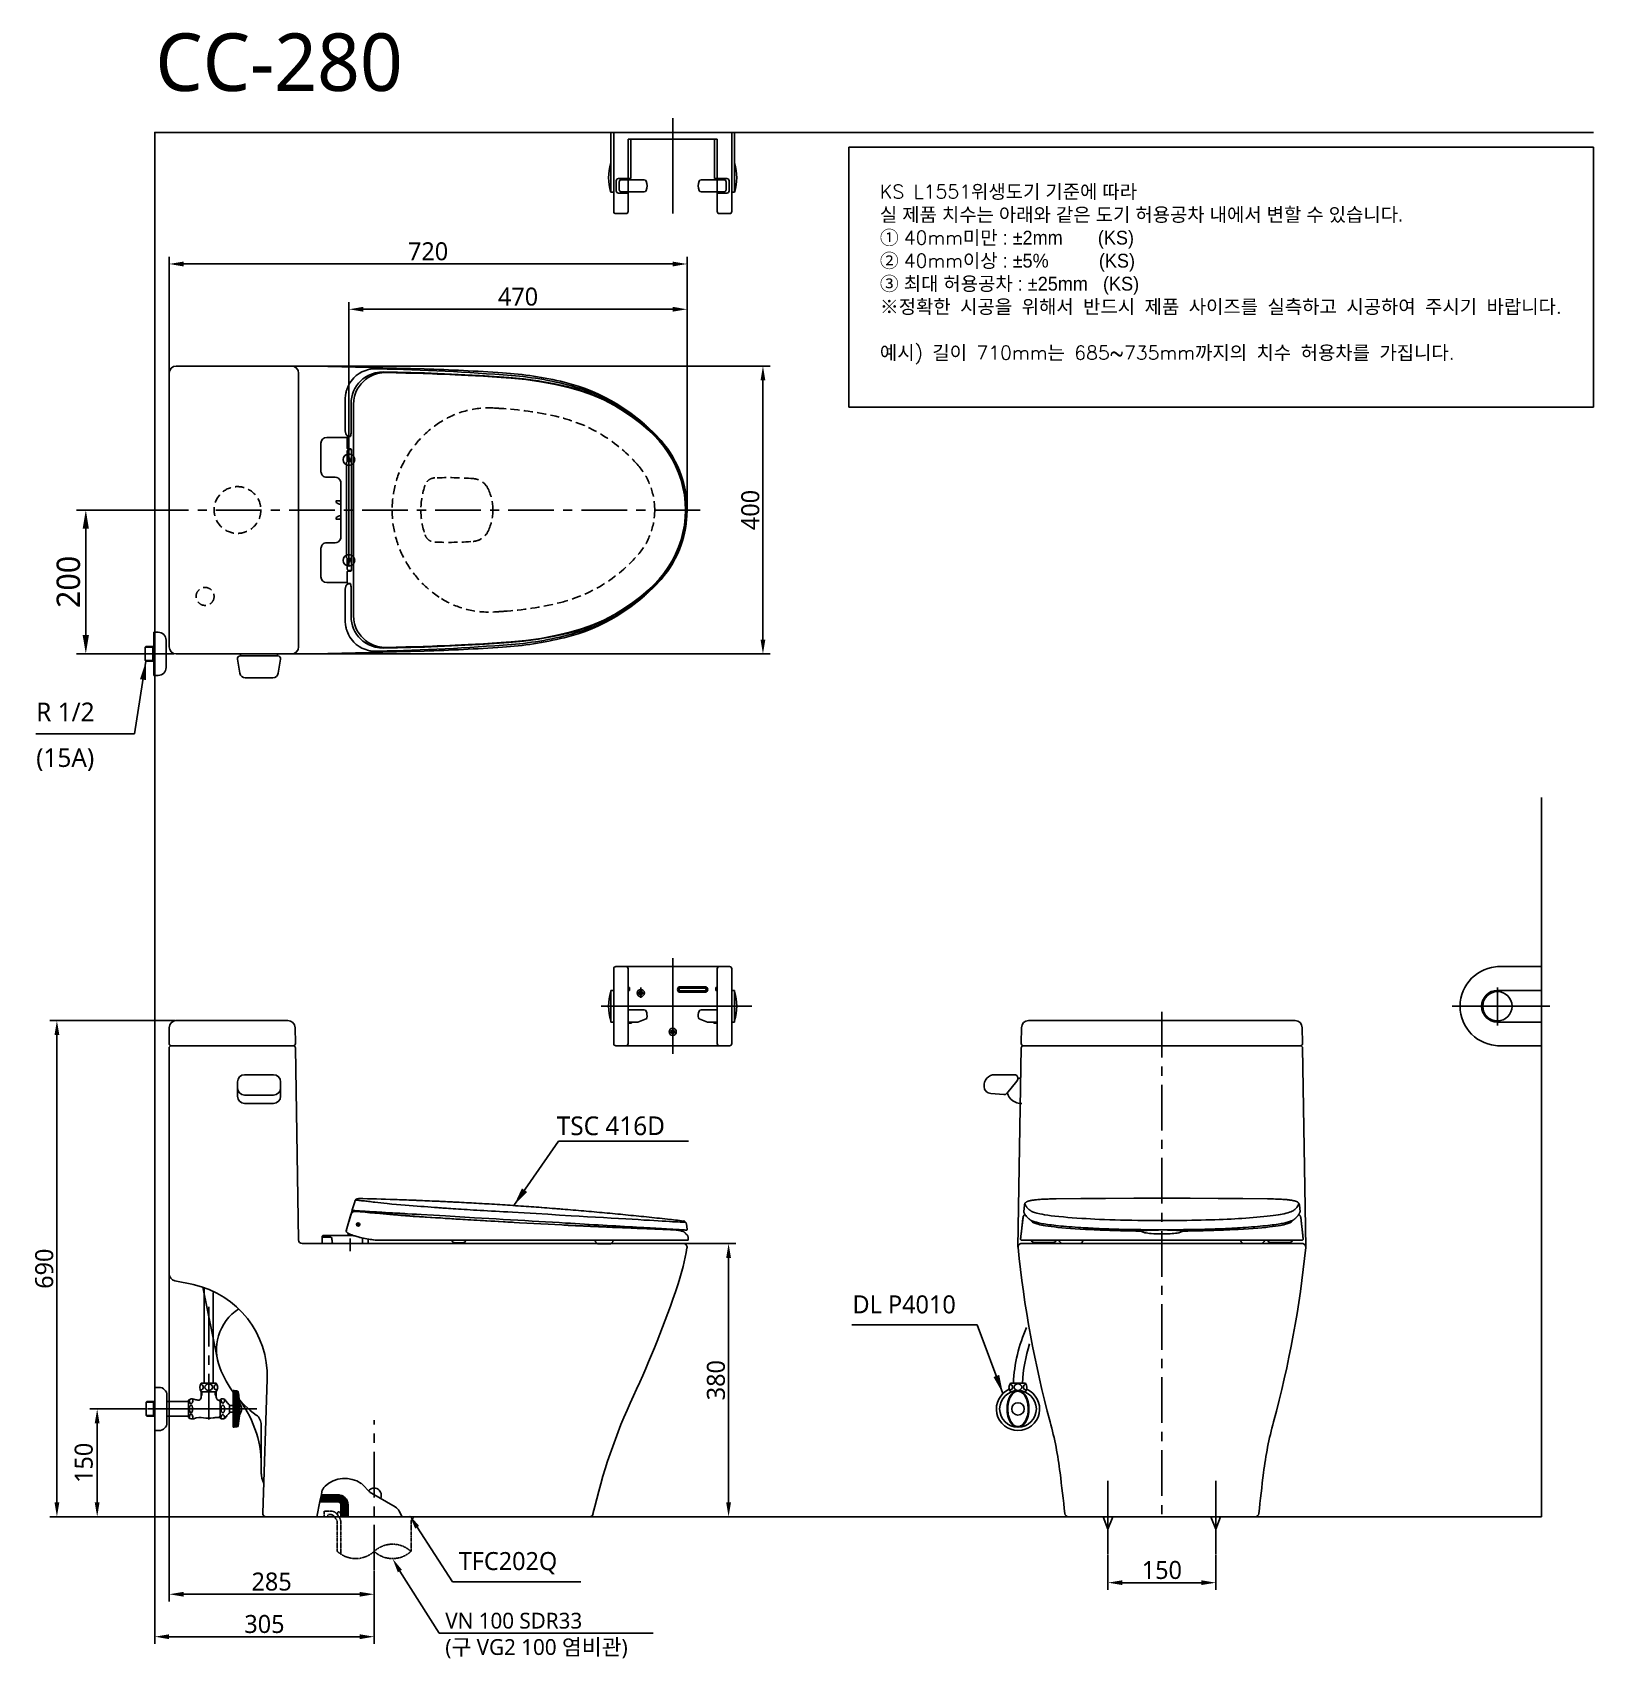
# Model space of a CAD drawing. Header units: millimetres. Extents: x -410 to 1759, y 157 to 2418.
import ezdxf
from ezdxf.lldxf.tags import DXFTag

# ---------------------------------------------------------------- set-up
doc = ezdxf.new("R2010")
doc.units = ezdxf.units.MM
doc.linetypes.add('CENTER', pattern=[50.8, 31.75, -6.35, 6.35, -6.35])
doc.linetypes.add('HIDDEN', pattern=[0.375, 0.25, -0.125])
for name, color, linetype in [('1', 1, 'Continuous'), ('2', 2, 'Continuous'), ('3', 3, 'Continuous'), ('4', 4, 'Continuous'), ('6', 6, 'Continuous'), ('CENTER', 2, 'CENTER'), ('FAUCET', 4, 'Continuous')]:
    doc.layers.add(name, color=color, linetype=linetype)
doc.styles.add('GHS', font='romans', dxfattribs={"bigfont": 'ghs'})
doc.styles.add('ROMANS', font='romans', dxfattribs={"height": 10.144927})
doc.styles.get("Standard").update_dxf_attribs({"font": 'NanumGothic.ttf'})
tags = doc.linetypes.add('DASHED', pattern=[0.75, 0.5, -0.25]).pattern_tags.tags
tags[6:7] = [DXFTag(74, 4), DXFTag(75, 0), DXFTag(340, '0'), DXFTag(46, 1.0), DXFTag(50, 0.0), DXFTag(44, 0.0), DXFTag(45, 0.0)]
tags[4:5] = [DXFTag(74, 4), DXFTag(75, 0), DXFTag(340, '0'), DXFTag(46, 1.0), DXFTag(50, 0.0), DXFTag(44, 0.0), DXFTag(45, 0.0)]
doc.dimstyles.new('ISO-25', dxfattribs={"dimtxt": 20, "dimasz": 20, "dimexe": 3, "dimexo": 1, "dimgap": 5, "dimtad": 1, "dimtoh": 1, "dimdec": 0, "dimtxsty": 'Standard', "dimcen": 0, "dimclrd": 3, "dimclre": 3, "dimclrt": 2, "dimadec": 0, "dimazin": 0, "dimtfac": 1, "dimtdec": 0, "dimtmove": 0, "dimatfit": 3, "dimfxl": 0, "dimarcsym": 0})

msp = doc.modelspace()

# ---------------------------------------------------------------- texts
at = {"color": 7, "insert": (-239.8, 2416.5), "char_height": 80, "width": 456.6, "attachment_point": 1, "style": 'GHS'}
msp.add_mtext('{\\fNanumGothic|b0|i0|c0|p50;CC\\fNanumGothic|b0|i0|c129|p50;-\\fNanumGothic|b0|i0|c0|p50;280}', dxfattribs=at)
at = {"layer": '2'}
for s, p in [('R 1/2', (-405.4, 1460)), ('(15A)', (-405.4, 1396.5)), ('TSC 416D', (318.2, 884.5))]:
    msp.add_text(s, height=26, dxfattribs=at).set_placement(p)
at = {"layer": '2', "attachment_point": 4}
for s, insert, char_height, style in [('{\\Fromans|c129;KS L1551\\fGulim|b0|i0|c129|p50;위생도기 기준에 따라 \\P실 제품 치수는 아래와 같은 도기 허용공차 내에서 변할 수 있습니다. \\Fromans|c129;\\P\\fGulim|b0|i0|c129|p50;① \\Fromans|c129;40mm\\fGulim|b0|i0|c129|p50;미만 : ±2mm       (KS)\\Fromans|c129; \\P\\fGulim|b0|i0|c129|p50;② \\Fromans|c129;40mm\\fGulim|b0|i0|c129|p50;이상 : ±5%          (KS)\\Fromans|c129;\\P\\fGulim|b0|i0|c129|p50;③ 최대 허용공차 : ±25mm   (KS)}\\P※정확한 시공을 위해서 반드시 제품 사이즈를 실측하고 시공하여 주시기 바랍니다.\\P\\P예시) 길이 710mm는 685~735mm까지의 치수 허용차를 가집니다.', (767.4, 2081.3), 19.2, 'ROMANS'), ('{\\fNanumGothic|b0|i0|c129|p50;DL P4010}', (729.4, 649), 25, 'GHS'), ('{\\fNanumGothic|b0|i0|c129|p50;T\\fNanumGothic|b0|i0|c0|p50;FC202\\fNanumGothic|b0|i0|c129|p50;Q}', (182, 289.3), 25, 'ROMANS'), ('{\\fNanumGothic|b0|i0|c129|p50;VN 100 SDR33\\P(구 VG2 100 염비관)}', (163.3, 188.6), 22, 'ROMANS')]:
    msp.add_mtext(s, dxfattribs=dict(at, insert=insert, char_height=char_height, style=style))

# ---------------------------------------------------------------- blocks, each defined once
blk = doc.blocks.new('*D30')
at = {"layer": '3', "color": 3, "lineweight": -2}
for p, q in [((-240.6, 352.8), (-240.6, 177.1)), ((64.4, 278), (64.4, 177.1)), ((-220.6, 187.1), (44.4, 187.1))]:
    blk.add_line(p, q, dxfattribs=at)
at = {"layer": '3', "color": 3}
for points in [[(-220.6, 190.4), (-220.6, 183.7), (-240.6, 187.1)], [(44.4, 190.4), (44.4, 183.7), (64.4, 187.1)]]:
    blk.add_solid(points, dxfattribs=at)
at = {"layer": 'Defpoints', "color": 0}
for p in [(-240.6, 353.8), (64.4, 279), (64.4, 187.1)]:
    blk.add_point(p, dxfattribs=at)
at = {"layer": '3', "color": 2, "insert": (-88.1, 204.6), "char_height": 25, "attachment_point": 5}
blk.add_mtext('305', dxfattribs=at)
blk = doc.blocks.new('*D31')
at = {"layer": '1', "color": 3, "lineweight": -2}
for p, q in [((-251.3, 503.8), (-330.6, 503.8)), ((-320.6, 373.8), (-320.6, 483.8)), ((-241.6, 353.8), (-330.6, 353.8))]:
    blk.add_line(p, q, dxfattribs=at)
at = {"layer": '1', "color": 3}
for points in [[(-324, 483.8), (-317.3, 483.8), (-320.6, 503.8)], [(-324, 373.8), (-317.3, 373.8), (-320.6, 353.8)]]:
    blk.add_solid(points, dxfattribs=at)
at = {"layer": 'Defpoints', "color": 0}
for p in [(-320.6, 503.8), (-250.3, 503.8), (-240.6, 353.8)]:
    blk.add_point(p, dxfattribs=at)
at = {"layer": '1', "color": 2, "insert": (-339.2, 428.8), "char_height": 25, "attachment_point": 5, "rotation": 90}
blk.add_mtext('150', dxfattribs=at)
blk = doc.blocks.new('*D32')
at = {"color": 3, "lineweight": -2}
for p, q in [((-231.1, 1753.8), (-349.4, 1753.8)), ((-336.4, 1727.8), (-336.4, 1579.8)), ((-251.6, 1553.8), (-349.4, 1553.8))]:
    blk.add_line(p, q, dxfattribs=at)
at = {"color": 3}
for points in [[(-340.8, 1727.8), (-332.1, 1727.8), (-336.4, 1753.8)], [(-340.8, 1579.8), (-332.1, 1579.8), (-336.4, 1553.8)]]:
    blk.add_solid(points, dxfattribs=at)
at = {"layer": 'Defpoints', "color": 0}
for p in [(-229.8, 1753.8), (-336.4, 1553.8), (-250.3, 1553.8)]:
    blk.add_point(p, dxfattribs=at)
at = {"color": 2, "insert": (-360.5, 1653.8), "char_height": 32.5, "attachment_point": 5, "rotation": 90}
blk.add_mtext('200', dxfattribs=at)
blk = doc.blocks.new('*X34')
at = {"color": 0}
for p, q in [((1040.2, 969), (1077.7, 969)), ((1040.4, 970), (1077.2, 970)), ((1040.6, 971), (1076.6, 971)), ((1040.8, 972), (1075.8, 972)), ((1041, 973), (1074.9, 973)), ((1041.2, 974), (1073.8, 974)), ((1041.4, 975), (1072.4, 975)), ((1041.6, 976), (1070.5, 976)), ((1041.8, 977), (1066.9, 977)), ((1040, 968), (1078.1, 968)), ((1066, 967), (1078.4, 967)), ((1067.8, 966), (1078.7, 966)), ((1068.5, 965), (1078.9, 965)), ((1068.9, 964), (1079, 964)), ((1069, 963), (1079, 963)), ((1069, 962), (1079, 962)), ((1069, 961), (1079, 961)), ((1069, 960), (1079, 960)), ((1069, 959), (1079, 959)), ((1069, 958), (1079, 958)), ((1069, 957), (1079, 957)), ((1069, 956), (1079, 956)), ((1069, 955), (1079, 955)), ((1069, 954), (1079, 954)), ((1069, 953), (1079, 953)), ((1069, 952), (1079, 952)), ((1069, 951), (1079, 951)), ((1069, 950), (1079, 950)), ((1069, 949), (1079, 949)), ((1069, 948), (1079, 948)), ((1069, 947), (1079, 947))]:
    blk.add_line(p, q, dxfattribs=at)
blk = doc.blocks.new('A$C0A0E4DA4')
at = {"color": 2, "ltscale": 50}
for p, q in [((36.9, 41.2), (40.1, 51.8)), ((40.1, 51.8), (40.2, 51.8)), ((40.2, 51.8), (40.3, 51.8)), ((40.3, 51.8), (40.3, 51.8)), ((41.9, 58), (42.5, 60.1)), ((42.5, 60.1), (42.6, 60.5)), ((52.4, 37.1), (47.7, 37.1)), ((50, 39.5), (50, 34.7)), ((507.3, 30.6), (506.6, 37.7)), ((0, 20.8), (0, 19.8)), ((0, 20.8), (0, 19.8)), ((8, 19.8), (0, 19.8)), ((0, 19.3), (0, 19.1)), ((0, 19.1), (0, 10.8)), ((64, 10.8), (0, 10.8)), ((8, 19.8), (0.5, 19.8)), ((1.5, 19.8), (0.5, 19.8)), ((8, 21.8), (1, 21.8)), ((4.4, 19.8), (1.5, 19.8)), ((7.8, 19.8), (8.9, 19.8)), ((8, 21.8), (43.7, 21.8)), ((8, 19.8), (11.1, 19.8)), ((8, 19.8), (9.8, 19.8)), ((11, 19.8), (9.8, 19.8)), ((14, 12.5), (13.5, 17.5)), ((14.3, 10.8), (13.6, 17.6)), ((14.1, 10.8), (14, 12.5)), ((38.8, 17.6), (38.8, 0)), ((64, 10.8), (63.9, 16.9)), ((80.2, 15.3), (264.5, 15.3)), ((264.5, 15.3), (353.6, 15.3)), ((353.6, 15.3), (467.3, 15.3)), ((467.3, 15.3), (507.8, 15.3)), ((508.8, 16.4), (508.5, 19.9))]:
    blk.add_line(p, q, dxfattribs=at)
for points in [[(45.2, 69), (41.8, 57.8)], [(45.3, 69.7), (45.3, 69.4), (45.2, 69)], [(45.2, 69), (45.2, 69.1)], [(45.2, 69), (45.2, 69)], [(90.3, 66.3), (85.9, 66.8), (81.5, 67.3), (77.3, 67.8), (73.2, 68.3), (70.9, 68.5), (68.7, 68.8), (66.6, 69.1), (64.5, 69.3), (62.6, 69.5), (60.7, 69.8), (58.9, 70), (56.7, 70.2), (54.7, 70.4), (52.9, 70.6), (51.3, 70.8), (49.8, 71), (48.6, 71.1), (47.4, 71.2), (46.4, 71.3), (46.1, 71.3)], [(186.8, 68.3), (185.5, 68.4), (184.1, 68.4), (182.4, 68.5), (180.6, 68.6), (178.6, 68.7), (176.4, 68.8), (174, 68.9), (171.4, 69.1), (168.6, 69.2), (165.7, 69.3), (162.5, 69.5), (159.2, 69.6)], [(161, 69.5), (159.2, 69.6)], [(40, 51.1), (33.5, 28.3)], [(40.6, 52.5), (40.4, 52.1), (40.1, 51.4), (40, 51.1)], [(40.1, 51.8), (40.2, 52.3), (40.4, 52.9), (40.5, 53.4), (40.7, 54), (40.9, 54.5), (41, 55), (41.2, 55.5), (41.3, 56), (41.3, 56)], [(40.1, 51.8), (40.5, 52.6)], [(40.1, 51.3), (40.3, 51.9), (40.4, 52)], [(40.2, 51.9), (40.2, 51.7), (40.1, 51.3)], [(40.2, 51.9), (40.5, 52.6), (41, 53.3), (41.6, 54), (42.2, 54.5), (43, 54.9), (43.8, 55.2), (44.6, 55.3), (45.3, 55.3)], [(40.5, 52.3), (40.6, 52.5)], [(40.6, 52.7), (40.6, 52.8), (41.2, 53.7), (41.5, 54.3), (41.8, 54.8), (42, 55.3), (42.3, 55.6), (42.4, 56), (42.6, 56.2), (42.7, 56.5), (42.7, 56.6)], [(41.3, 56), (41.4, 56.4), (41.5, 56.8), (41.6, 57.1), (41.7, 57.3), (41.8, 57.6), (41.8, 57.6)], [(41.7, 56.9), (41.6, 56.7), (41.4, 56.4), (41.3, 56)], [(41.8, 57.6), (41.8, 57.5), (41.7, 56.9)], [(41.8, 57), (41.7, 56.9)], [(41.8, 57.6), (41.8, 57.7), (41.8, 57.8), (41.8, 57.8)], [(41.8, 57.8), (41.8, 57.7), (41.8, 57.5)], [(41.8, 57.8), (41.8, 57.7), (41.8, 57.6)], [(41.8, 57.5), (41.8, 57.6), (41.8, 57.6)], [(42.1, 56.8), (42.1, 56.8), (42, 57), (41.9, 57.1), (41.8, 57.4), (41.8, 57.5)], [(41.9, 57.9), (41.9, 57.5), (42, 57.2), (42.2, 56.9), (42.5, 56.7)], [(42.4, 56.6), (42.3, 56.7), (42.1, 56.8)], [(42.4, 56.7), (42.5, 56.6)], [(42.5, 56.6), (42.4, 56.6)], [(42.4, 56.6), (42.4, 56.6), (42.5, 56.6)], [(42.5, 56.7), (42.8, 56.6), (43.3, 56.6), (43.8, 56.6), (44.5, 56.5), (45.2, 56.5), (46, 56.4), (46.8, 56.4), (47.6, 56.3), (48.4, 56.3), (49.3, 56.2), (50.1, 56.2), (50.8, 56.1), (51.6, 56.1), (52.3, 56), (53.1, 56), (54, 55.9), (55.1, 55.9), (56.5, 55.8), (58, 55.7), (59.7, 55.6), (61.5, 55.5), (63.6, 55.4), (65.9, 55.2), (68.1, 55.1), (70.5, 55), (73, 54.8), (75.7, 54.7), (78, 54.5), (80.3, 54.4), (82.8, 54.2), (85.4, 54.1), (87.6, 54)], [(42.5, 56.6), (42.5, 56.6), (42.7, 56.6)], [(42.5, 56.6), (42.5, 56.6), (42.5, 56.6)], [(42.7, 56.6), (42.8, 56.5)], [(42.7, 56.6), (42.8, 56.6)], [(45.3, 55.3), (59.6, 54.3), (66.3, 53.7)], [(50.5, 56.1), (50.2, 55.5), (49.9, 55)], [(135.7, 48.1), (135.5, 48.1), (134.8, 48.2), (134, 48.2), (133.2, 48.3), (132.6, 48.3), (132, 48.4), (131.4, 48.4), (130.7, 48.5), (129.8, 48.5), (128.8, 48.6), (127.9, 48.7), (127.1, 48.7), (126.5, 48.7), (125.9, 48.8), (125.3, 48.8), (124.5, 48.9), (123.8, 48.9), (123, 49), (122.4, 49), (121.8, 49.1), (121.2, 49.1), (120.6, 49.2), (120, 49.2), (119.2, 49.3), (118.5, 49.3), (117.7, 49.4), (116.9, 49.5), (116, 49.5), (115.2, 49.6), (114.7, 49.6), (114.2, 49.7), (113.5, 49.7), (112.8, 49.8), (112.2, 49.8), (111.7, 49.9), (111.1, 49.9), (110.4, 50), (109.7, 50), (108.9, 50.1), (108, 50.2), (107.2, 50.2), (106.5, 50.3), (105.9, 50.4), (105.4, 50.4), (105.1, 50.4), (104.9, 50.4), (104.6, 50.5), (104.4, 50.5), (104, 50.5), (103.7, 50.5), (103.4, 50.6), (103, 50.6), (102.5, 50.6), (101.7, 50.7), (100.8, 50.8), (100, 50.9), (99.2, 50.9), (98.6, 51), (97.7, 51), (96.8, 51.1), (95.8, 51.2), (94.7, 51.3), (93.6, 51.4), (91.5, 51.6), (89.5, 51.7), (87, 52), (84.6, 52.2), (82.3, 52.4), (80, 52.6), (77.6, 52.8), (75.4, 52.9), (73.1, 53.1), (70.8, 53.3), (68.5, 53.5), (66.3, 53.7), (66.3, 53.7)], [(87.6, 53.9), (84.7, 54.1), (81.8, 54.3), (79, 54.4), (76.2, 54.6), (74.8, 54.7)], [(87.6, 54), (88.1, 53.9), (91.6, 53.7), (94.8, 53.5), (97.9, 53.4), (100.7, 53.2), (103.4, 53), (105.8, 52.9), (108, 52.8), (109.9, 52.7), (111.5, 52.6), (113.1, 52.5), (114.5, 52.4), (115.9, 52.3), (117.4, 52.2), (118.8, 52.1), (125, 51.8), (131.3, 51.4), (137.6, 51), (154.5, 50.1), (171.4, 49.1), (191.5, 47.9), (211.6, 46.7), (231.7, 45.5), (241.7, 45), (251.7, 44.4), (261.8, 43.8), (271.8, 43.2), (281.8, 42.6), (291.8, 42), (301.2, 41.5), (310.6, 40.9), (319.9, 40.4), (329.2, 39.9), (338.4, 39.3), (345.1, 38.9), (351.7, 38.5), (358.3, 38.2), (364.8, 37.8), (371.3, 37.4), (377.6, 37), (383.8, 36.7), (390, 36.3), (396.1, 35.9), (402.2, 35.6), (408.2, 35.2), (414.2, 34.9), (420, 34.5), (425.7, 34.2), (431.3, 33.9), (436.7, 33.6), (442, 33.3), (447.2, 33), (451.5, 32.7), (455.8, 32.5), (459.9, 32.2), (464, 32), (468, 31.7), (471.8, 31.5), (475.2, 31.3), (478.5, 31.1), (481.6, 31), (484.5, 30.8), (487.3, 30.6), (489.2, 30.5), (490.9, 30.4), (492.6, 30.3), (494.2, 30.2), (495.7, 30.1), (497.1, 30), (498.4, 30), (499.6, 29.9), (500.1, 29.9), (500.6, 29.8), (501.1, 29.8), (501.5, 29.8), (501.9, 29.8), (502.3, 29.7), (502.7, 29.7), (503.1, 29.7), (503.5, 29.7), (503.9, 29.6), (504.4, 29.6), (504.8, 29.6), (505.2, 29.6), (505.5, 29.6), (505.9, 29.5), (506.1, 29.5), (506.3, 29.5), (506.5, 29.5), (506.5, 29.5)], [(90.3, 66.3), (96.8, 65.7), (103.1, 65.2), (109.2, 64.7), (115.2, 64.2), (121, 63.7), (126.5, 63.3), (131.8, 62.9), (136.9, 62.5), (141.9, 62.1), (146.7, 61.7), (151.4, 61.4), (155.9, 61.1), (160.2, 60.7), (162.1, 60.6), (163.9, 60.5), (165.7, 60.3), (167.5, 60.2), (169.2, 60.1), (170.9, 60), (172.6, 59.9), (175.6, 59.6), (178.7, 59.4), (182.1, 59.2), (185.7, 58.9), (189.4, 58.7), (193.4, 58.4), (197.4, 58.2), (201.5, 57.9), (205.8, 57.6), (210.2, 57.3), (214.9, 57.1), (219.7, 56.8), (224.7, 56.5), (229.9, 56.2), (235.2, 55.9), (240.8, 55.6), (246.4, 55.3), (252.2, 55), (258.1, 54.7), (264.3, 54.4)], [(264.4, 40.3), (258, 40.6), (251.8, 41), (245.8, 41.3), (240, 41.7), (234.4, 42), (229, 42.3), (224.1, 42.6), (219.5, 42.9), (215, 43.2), (210.6, 43.4), (206.5, 43.7), (202.6, 43.9), (198.9, 44.1), (195.3, 44.4), (191.9, 44.6), (188.8, 44.8), (185.8, 44.9), (183.1, 45.1), (180.4, 45.3), (177.6, 45.4), (171.1, 45.8), (164.5, 46.3), (157.6, 46.7), (150.6, 47.1), (143.3, 47.6), (140.6, 47.8), (137.9, 47.9), (135.4, 48.1), (133, 48.2), (130.8, 48.4), (128.8, 48.5), (127, 48.6), (125.5, 48.8), (124, 48.9), (122.8, 48.9), (121.8, 49)], [(136.2, 48.1), (121.8, 49)], [(136.1, 48.1), (136.1, 48.1), (135.9, 48.1), (135.7, 48.1), (135.7, 48.1)], [(264.3, 40.3), (234.6, 42), (204.8, 43.8), (175, 45.7), (145.2, 47.5), (136.2, 48.1)], [(505.7, 40.1), (505.6, 40.1), (504.4, 40.2), (502.7, 40.3), (500.5, 40.4), (497.8, 40.6), (494.7, 40.8), (491.1, 41), (487.1, 41.2), (482.7, 41.5), (477.9, 41.7), (472.6, 42), (467, 42.4), (461.1, 42.7), (455.1, 43.1), (447.2, 43.5), (439.1, 44), (430.8, 44.5), (422.1, 45), (412, 45.6), (401.5, 46.2), (390.8, 46.9), (379.9, 47.5), (368.8, 48.1), (357.4, 48.8), (346, 49.5), (329.9, 50.4), (313.6, 51.4), (297.2, 52.4), (280.8, 53.3), (264.3, 54.4)], [(334.2, 58.6), (332, 58.7), (329.9, 58.9), (327.9, 59.1), (326, 59.2), (324.3, 59.4), (322.7, 59.5), (321.2, 59.6), (319.8, 59.7)], [(33.4, 28.1), (33.5, 28.3)], [(33.5, 27.8), (33.5, 27.8), (33.4, 28.1), (33.4, 28.1)], [(33.5, 27.8), (33.5, 27.7), (33.6, 27.3), (33.7, 27), (33.9, 26.7), (34, 26.6), (34.2, 26.4), (34.5, 26.2), (34.8, 25.9), (35.2, 25.6), (35.6, 25.3), (36, 25), (36.5, 24.8), (36.9, 24.6), (37.4, 24.3), (38.3, 23.9), (39.3, 23.4), (40.6, 22.9), (41.3, 22.7), (42.1, 22.4), (43.1, 22), (44.1, 21.7), (45.3, 21.3), (46.7, 20.9), (48.2, 20.5), (49.8, 20), (51.6, 19.6), (53.4, 19.1), (55.3, 18.7), (57.4, 18.2), (59.7, 17.7), (62.1, 17.3), (64.2, 16.9), (66.5, 16.5), (68.8, 16.2), (71.3, 15.9), (73.8, 15.6), (76.4, 15.5)], [(33.6, 28.7), (33.6, 28.6)], [(36.3, 22.8), (36.3, 22.5), (36.2, 22.3), (36, 22), (35.8, 21.9)], [(36.4, 38.6), (36.3, 38)], [(36.3, 24.9), (36.3, 22.8)], [(36.6, 40.1), (36.6, 39.9), (36.6, 39.7)], [(37, 40.5), (36.9, 41.2)], [(264.3, 40.3), (264.4, 40.3)], [(264.4, 40.3), (264.4, 40.3), (264.3, 40.3)], [(264.4, 40.3), (266.8, 40.2)], [(266.8, 40.2), (274.3, 39.8), (284.3, 39.2), (294.2, 38.7), (304.1, 38.1), (314, 37.6), (323.6, 37.1), (333.2, 36.6), (336.1, 36.5)], [(336.7, 36.4), (336.7, 36.4), (336.1, 36.5)], [(336.4, 36.4), (336.1, 36.5)], [(345.4, 36), (345.1, 36), (344.3, 36), (343.4, 36.1), (342.4, 36.1), (341.4, 36.2), (340.4, 36.2), (339.6, 36.3), (338.8, 36.3), (338.1, 36.4), (337.7, 36.4), (337.2, 36.4), (336.7, 36.4)], [(487.6, 29.9), (487.4, 29.9), (487, 29.9), (486.5, 30), (485.9, 30), (485.3, 30), (484.6, 30), (483.9, 30.1), (483.1, 30.1), (482.3, 30.1), (481.5, 30.2), (480.6, 30.2), (479, 30.3), (477.3, 30.3), (475.6, 30.4), (473.7, 30.5), (471.7, 30.6), (469.6, 30.7), (467.4, 30.8), (464.9, 30.9), (462.2, 31), (459.5, 31.1), (456.7, 31.2), (455.4, 31.3), (454.1, 31.3), (452.9, 31.4), (451.7, 31.4), (450.5, 31.5), (449.4, 31.5), (448.1, 31.5), (446.4, 31.6), (444.5, 31.7), (442.4, 31.8), (441.1, 31.8), (439.8, 31.9), (438.4, 31.9), (437.3, 32), (436.4, 32), (435.7, 32), (435.1, 32.1), (434.3, 32.1), (433.4, 32.1), (432.6, 32.2), (431.7, 32.2), (430.8, 32.2), (430, 32.3), (429.3, 32.3), (427.1, 32.4), (424.6, 32.5), (422.1, 32.6), (419.8, 32.7), (417.4, 32.8), (414.8, 32.9), (412.2, 33), (409.5, 33.1), (406.6, 33.2), (403.6, 33.3), (400.7, 33.5), (398.9, 33.5), (397.1, 33.6), (395.5, 33.7), (394.1, 33.8), (392.6, 33.8), (391, 33.9), (389.3, 34), (387.5, 34), (385.8, 34.1), (384, 34.2), (382.3, 34.3), (380.8, 34.3), (379.4, 34.4), (378, 34.5), (376.7, 34.5), (374.7, 34.6), (372.8, 34.7), (370.8, 34.8), (368.6, 34.9), (366.3, 35), (363.8, 35.1), (362.1, 35.2), (360.4, 35.3), (358.8, 35.3), (357.1, 35.4), (356.2, 35.5), (355.3, 35.5), (354.6, 35.5), (354, 35.6), (353.4, 35.6), (352.7, 35.6), (351.8, 35.7), (350.9, 35.7), (350.1, 35.8), (349.4, 35.8), (348.8, 35.8), (347.9, 35.9), (347, 35.9), (346, 36), (345.4, 36)], [(437.5, 32), (437.3, 32), (437, 32)], [(487.6, 29.9), (487.3, 29.9), (487, 29.9), (486.5, 30), (486.4, 30)], [(494.9, 29.3), (494.4, 29.4), (493.3, 29.5), (492.6, 29.6), (492, 29.6), (491.4, 29.7), (490.8, 29.7), (490.2, 29.8), (489.9, 29.8), (489.8, 29.8), (489.7, 29.8), (489.6, 29.8), (489.4, 29.8), (489.2, 29.8), (489, 29.8), (488.8, 29.8), (488.4, 29.9), (488, 29.9), (487.6, 29.9)], [(494.9, 29.3), (494.9, 29.3)], [(495, 29.3), (495, 29.3), (495, 29.3), (495, 29.3)], [(495.9, 29.1), (495, 29.3)], [(501.6, 27.6), (500.7, 27.9), (499.5, 28.2), (498.5, 28.5), (497.6, 28.7), (496.9, 28.9), (496.3, 29), (495.9, 29.1)], [(501.8, 27.5), (501.7, 27.5), (501.6, 27.6)], [(504.9, 25), (504.5, 25.5), (504.2, 25.9), (504, 26.1), (503.8, 26.3), (503.6, 26.4), (503.4, 26.6), (503.2, 26.8), (502.8, 27), (502.4, 27.3), (501.8, 27.5), (501.8, 27.5)], [(506, 23.7), (506, 23.7), (505.9, 23.8), (505.8, 23.9), (505.6, 24), (505.4, 24.2), (505.2, 24.6), (504.9, 25)], [(508.5, 19.9), (508.3, 20.6), (508.1, 21.2), (507.8, 21.8), (507.5, 22.4), (507.1, 22.8), (506.7, 23.2), (506.3, 23.5), (506, 23.7)], [(506.3, 29.5), (506.5, 29.5)], [(506.5, 29.5), (506.5, 29.5), (506.7, 29.6), (506.9, 29.7), (507.1, 29.8), (507.3, 30.1), (507.3, 30.3), (507.3, 30.6)], [(0, 20.8), (0.1, 21.2), (0.3, 21.5), (0.6, 21.7), (1, 21.8)], [(0, 19.3), (0, 19.5), (0.1, 19.6), (0.3, 19.7), (0.5, 19.8)], [(0, 19.3), (0, 10.8)], [(11, 19.8), (11.2, 19.8)], [(11.2, 19.8), (11.4, 19.7), (11.9, 19.6), (12.1, 19.5), (12.3, 19.4), (12.5, 19.3), (12.7, 19.1), (12.9, 18.9), (13.2, 18.5), (13.4, 18.1), (13.5, 17.5)], [(35.3, 21.8), (35.5, 21.8)], [(35.8, 21.9), (35.6, 21.9), (35.5, 21.8)], [(49.8, 20), (49.9, 20), (52.2, 19.4), (54.5, 18.8), (57, 18.3), (59.6, 17.7), (62.2, 17.2), (65, 16.7), (67.8, 16.3), (70.6, 15.9), (73.5, 15.6), (76.4, 15.4)], [(55.9, 18.5), (56, 10.8)], [(76.4, 15.4), (76.4, 15.5), (76.4, 15.5)], [(76.4, 15.4), (80.2, 15.3)], [(76.6, 15.4), (76.6, 15.4)], [(76.6, 15.4), (76.7, 15.4)], [(76.6, 15.4), (76.7, 15.4)], [(180.1, 15.3), (180.1, 15.2), (180.7, 14.1), (181.3, 13.4)], [(181.3, 13.4), (181.8, 12.8), (182.5, 12.4), (183.2, 12.1), (184, 11.9)], [(184, 11.9), (184.2, 11.9), (184.6, 11.9), (185.2, 11.9)], [(194.9, 11.9), (195.5, 11.9), (195.9, 11.9), (196.1, 11.9)], [(196.1, 11.9), (196.9, 12.1), (197.6, 12.4), (198.2, 12.8), (198.8, 13.4)], [(198.8, 13.4), (199.3, 14.1), (199.9, 15.2), (200, 15.3)], [(379.1, 15.3), (379.2, 15.2), (379.4, 14.5), (379.7, 13.9), (380, 13.3), (380.4, 12.7), (380.9, 12)], [(380.9, 12), (381.1, 11.7), (381.5, 11.4), (381.8, 11.1), (382.2, 10.9), (383, 10.6), (383.6, 10.4)], [(399.9, 10.4), (400.2, 10.4)], [(400.2, 10.4), (400.8, 10.6), (401.5, 10.9), (401.9, 11.1), (402.3, 11.4), (402.7, 11.7), (402.9, 12)], [(402.9, 12), (403.4, 12.7), (403.8, 13.3), (404.1, 13.9), (404.3, 14.5), (404.6, 15.2), (404.6, 15.3)], [(402.9, 12), (403, 12.1)]]:
    blk.add_lwpolyline(points, dxfattribs=at)
blk.add_circle((50, 37.1), 2.37, dxfattribs=at)
for centre, radius, start, end in [((50.2, 68.4), 5, 88.5953, 163.5), ((374.7, 39), 5, 197.8332, 221.1124), ((377.7, 41.6), 9, 221.1122, 229.99), ((377.7, 41.6), 9, 304.8468, 318.8878), ((380.7, 39), 5, 318.8876, 331.1251), ((501.6, 37.2), 5, 6, 83.4433), ((11.1, 17.3), 2.5, 5.9994, 89.9994), ((507.8, 16.3), 1, 270, 6)]:
    blk.add_arc(centre, radius, start, end, dxfattribs=at)
for points, knots in [([(45.4, 69.8), (45.4, 69.8), (45.4, 69.8), (45.4, 69.8), (45.4, 69.7), (45.3, 69.7)], [0.0000005, 0.0000005, 0.0000005, 0.0000005, 0.3333333, 0.6666667, 0.9999995, 0.9999995, 0.9999995, 0.9999995]), ([(50.3, 73.4), (67.1, 73), (85.1, 72.5), (103.1, 71.9), (104.3, 71.8)], [0.0000193, 0.0000193, 0.0000193, 0.0000193, 0.277279, 0.2967851, 0.2967851, 0.2967851, 0.2967851]), ([(104.3, 71.8), (112.9, 71.5), (122.4, 71.2), (132, 70.8), (133, 70.8)], [0.2967851, 0.2967851, 0.2967851, 0.2967851, 0.4378889, 0.4544033, 0.4544033, 0.4544033, 0.4544033]), ([(133, 70.8), (141.7, 70.4), (150.6, 70), (159.5, 69.6), (159.6, 69.6)], [0.4544033, 0.4544033, 0.4544033, 0.4544033, 0.5984987, 0.6006749, 0.6006749, 0.6006749, 0.6006749]), ([(186.8, 68.3), (187.3, 68.3), (188.5, 68.2), (189.7, 68.1), (190.4, 68.1)], [0.74993429, 0.74993429, 0.74993429, 0.74993429, 0.75910855, 0.76977684, 0.76977684, 0.76977684, 0.76977684]), ([(190.4, 68.1), (199.5, 67.6), (209, 67.1), (218.5, 66.6), (219, 66.5)], [0.7697768, 0.7697768, 0.7697768, 0.7697768, 0.9197184, 0.9272582, 0.9272582, 0.9272582, 0.9272582]), ([(232.2, 65.8), (237.1, 65.5), (251.7, 64.6), (266.4, 63.6), (276.2, 62.9), (276.3, 62.9)], [0, 0, 0, 0, 0.1000262, 0.3000204, 0.3019588, 0.3019588, 0.3019588, 0.3019588]), ([(276.3, 62.9), (281.1, 62.6), (285.8, 62.2), (290.6, 61.9), (290.6, 61.9)], [0.30195879, 0.30195879, 0.30195879, 0.30195879, 0.40001749, 0.40009326, 0.40009326, 0.40009326, 0.40009326]), ([(305.2, 60.8), (305.2, 60.8), (310, 60.5), (315, 60.1), (319.9, 59.7), (320, 59.7)], [0.4999268, 0.4999268, 0.4999268, 0.4999268, 0.5000146, 0.6000117, 0.6014497, 0.6014497, 0.6014497, 0.6014497]), ([(334, 58.6), (334.1, 58.6), (343.9, 57.8), (358.6, 56.5), (373.2, 55.3), (378, 54.8)], [0.6977902, 0.6977902, 0.6977902, 0.6977902, 0.7000088, 0.900003, 1, 1, 1, 1]), ([(378, 54.8), (382.9, 54.4), (392.6, 53.5), (407.2, 52.1), (421.7, 50.7), (436.3, 49.3), (455.7, 47.3), (477.6, 44.9), (494.8, 43), (502.2, 42.1)], [0, 0, 0, 0, 0.117162, 0.234325, 0.351487, 0.468649, 0.585811, 0.820136, 1, 1, 1, 1]), ([(36.4, 38.6), (36.4, 38.6), (36.5, 39.1), (36.6, 39.7), (36.7, 40.4), (36.7, 40.6)], [0.312838, 0.312838, 0.312838, 0.312838, 0.3333333, 0.6666667, 0.8441628, 0.8441628, 0.8441628, 0.8441628]), ([(194.9, 11.9), (195.4, 11.9), (195.7, 11.9), (195.7, 11.9), (195.7, 11.9)], [0, 0, 0, 0, 0.5, 0.5000246, 0.5000246, 0.5000246, 0.5000246]), ([(383.6, 10.4), (385.2, 10.4), (386.7, 10.4), (389.2, 10.4), (390.6, 10.4)], [0.0165212, 0.0165212, 0.0165212, 0.0165212, 0.5, 1, 1, 1, 1])]:
    blk.add_open_spline(points, degree=3, knots=knots, dxfattribs=at)
for points in [[(159.6, 69.6), (166, 69.3), (172.4, 69), (178.8, 68.7)], [(179, 68.7), (181.6, 68.6), (184.2, 68.4), (186.8, 68.3)], [(219, 66.5), (223.4, 66.3), (227.8, 66), (232.2, 65.8)], [(290.6, 61.9), (295.2, 61.6), (299.8, 61.2), (304.4, 60.9)], [(304.4, 60.9), (304.4, 60.9), (304.4, 60.9), (304.4, 60.9)], [(304.4, 60.9), (304.6, 60.9), (304.8, 60.9), (305, 60.8)], [(305, 60.8), (305, 60.8), (305, 60.8), (305.1, 60.8)], [(305.1, 60.8), (305.1, 60.8), (305.1, 60.8), (305.1, 60.8)], [(305.1, 60.8), (305.1, 60.8), (305.1, 60.8), (305.2, 60.8)], [(320, 59.7), (324.6, 59.3), (329.3, 59), (334, 58.6)], [(36.7, 40.6), (36.8, 40.8), (36.8, 41), (36.9, 41.2)], [(28.6, 21.8), (28.5, 21.8), (28.5, 21.8), (28.5, 21.8)], [(28.6, 21.8), (28.5, 21.8), (28.5, 21.8), (28.5, 21.8)], [(28.7, 21.8), (28.7, 21.8), (28.7, 21.8), (28.6, 21.8)], [(76.7, 15.4), (77.1, 15.4), (77.9, 15.4), (79, 15.3), (79.8, 15.3), (80.2, 15.3)], [(184.4, 11.9), (184.4, 11.9), (184.7, 11.9), (185.2, 11.9)], [(185.2, 11.9), (185.7, 11.9), (186.5, 11.9), (187.5, 11.9)], [(187.5, 11.9), (187.6, 11.9), (187.9, 11.9), (188.1, 11.9)], [(188.1, 11.9), (188.4, 11.9), (188.9, 11.9), (189.7, 11.9), (190, 11.9)], [(190, 11.9), (190.4, 11.9), (191.1, 11.9), (191.7, 11.9), (192, 11.9)], [(192, 11.9), (192.2, 11.9), (192.4, 11.9), (192.6, 11.9)], [(192.6, 11.9), (193.6, 11.9), (194.4, 11.9), (194.9, 11.9)], [(390.6, 10.4), (391.9, 10.4), (393.5, 10.4), (395.2, 10.4)], [(395.2, 10.4), (395.5, 10.4), (395.8, 10.4), (396.1, 10.4)], [(396.1, 10.4), (396.4, 10.4), (397.1, 10.4), (397.8, 10.4), (398.2, 10.4)], [(398.2, 10.4), (398.5, 10.4), (399.1, 10.4), (399.4, 10.4), (399.9, 10.4)]]:
    blk.add_open_spline(points, degree=3, dxfattribs=at)
blk = doc.blocks.new('A$C20BB425E')
at = {"color": 2, "ltscale": 50}
for p, q in [((5.3, 53.6), (4.3, 44.7)), ((196.4, 63), (196.4, 63)), ((388.5, 44.7), (387.5, 53.6)), ((3.4, 36.5), (0, 6.2)), ((392.8, 6.2), (389.4, 36.5)), ((1.1, 4.9), (10.3, 4.9)), ((10.3, 4.9), (26.4, 4.9)), ((26.4, 4.9), (95.1, 4.9)), ((95.1, 4.9), (297.7, 4.9)), ((297.7, 4.9), (366.4, 4.9)), ((366.4, 4.9), (382.4, 4.9)), ((382.4, 4.9), (391.7, 4.9))]:
    blk.add_line(p, q, dxfattribs=at)
for points in [[(4.3, 44.6), (5.3, 53.5)], [(29.2, 61.5), (27.4, 61.4), (25.5, 61.2), (23.8, 61.1), (22.1, 60.9), (20.9, 60.8), (19.7, 60.6), (18.6, 60.5), (17.8, 60.4), (17.3, 60.3), (17, 60.3), (16.7, 60.2), (16.4, 60.2), (16, 60.1), (15.5, 60.1), (15, 60), (14.4, 59.9), (13.8, 59.7), (13, 59.6), (12.2, 59.4), (11.5, 59.2), (11, 59.1), (10.7, 59), (10.4, 58.9), (10, 58.7), (9.6, 58.6), (9.2, 58.4), (8.9, 58.2), (8.5, 58.1), (8, 57.8), (7.6, 57.5), (7.2, 57.1), (6.8, 56.8), (6.5, 56.4), (6.3, 56.2), (6.1, 55.9), (5.9, 55.5), (5.7, 55), (5.5, 54.4), (5.3, 53.8)], [(5.3, 53.6), (5.3, 53.8)], [(5.3, 53.5), (5.3, 53.6)], [(6, 55.6), (6.1, 55.2), (6.2, 54.8), (6.4, 54.4), (6.6, 54), (6.7, 53.6), (6.9, 53.3), (7.1, 53), (7.2, 52.6), (7.3, 52.5), (7.4, 52.4), (7.4, 52.2), (7.5, 52.1), (7.6, 52), (7.7, 51.9), (7.7, 51.8), (7.9, 51.5), (8, 51.3), (8.2, 51.1), (8.3, 50.8), (8.5, 50.6), (8.7, 50.3), (8.9, 50.1), (9.1, 49.8), (9.3, 49.5), (9.6, 49.2), (9.8, 49), (10.1, 48.7), (10.4, 48.4), (10.7, 48.1), (11.1, 47.8), (11.5, 47.5), (11.8, 47.2), (12.2, 46.9), (12.6, 46.6), (13.1, 46.3)], [(196.4, 32), (188, 32), (179.6, 32), (171.2, 32.1), (163, 32.2), (154.8, 32.3), (146.8, 32.5), (139, 32.7), (131.3, 32.9), (123.9, 33.1), (116.7, 33.4), (109.8, 33.6), (103.2, 33.9), (97, 34.3), (91, 34.6), (85.2, 35), (78.3, 35.4), (71.8, 35.9), (65.6, 36.4), (59.7, 36.9), (53.4, 37.5), (47.7, 38.1), (42.4, 38.7), (37.7, 39.4), (33.4, 40), (29.8, 40.7), (26.6, 41.4), (22.7, 42.3), (19.4, 43.3), (16.7, 44.2), (14.6, 45.2), (13.1, 46.3)], [(49.6, 62.2), (47.5, 62.1), (45, 62.1), (42.6, 62), (40.4, 62), (38.2, 61.9), (36.2, 61.8), (34.3, 61.7), (32.5, 61.7), (30.9, 61.6), (29.4, 61.5), (29.2, 61.5)], [(118, 62.8), (83.8, 62.6), (49.6, 62.2)], [(49.6, 62.2), (49.6, 62.2)], [(49.6, 62.2), (49.6, 62.2)], [(49.6, 62.2), (49.6, 62.2)], [(118, 62.8), (157.2, 62.9), (196.4, 63)], [(196.4, 63), (235.6, 62.9), (274.8, 62.8)], [(196.4, 32), (203.4, 32), (210.4, 32), (217.4, 32.1), (224.3, 32.1), (231.2, 32.2), (238, 32.3), (244.7, 32.4), (251.2, 32.6), (257.7, 32.8), (264, 32.9), (270.1, 33.1), (276.1, 33.4), (281.8, 33.6), (287.4, 33.8), (292.7, 34.1), (297.9, 34.4), (302.8, 34.7), (307.6, 35), (313.1, 35.3), (318.4, 35.7), (323.5, 36.1), (328.4, 36.5), (333.1, 36.9), (338, 37.4), (342.7, 37.9), (347, 38.3), (351.1, 38.8), (354.8, 39.3), (358.1, 39.8), (361.1, 40.4), (363.8, 40.9), (366.2, 41.4), (369, 42.1), (371.6, 42.7), (373.8, 43.4), (375.8, 44.1), (377.4, 44.8), (378.7, 45.5), (379.7, 46.3)], [(343.2, 62.2), (309, 62.6), (274.8, 62.8)], [(358.1, 61.8), (356.6, 61.8), (354.2, 61.9), (351.6, 62), (349.5, 62.1), (347.4, 62.1), (345.1, 62.1), (343.2, 62.2)], [(387.5, 53.8), (387.3, 54.6), (387, 55.3), (386.7, 55.9), (386.4, 56.3), (386.2, 56.6), (386, 56.8), (385.8, 57), (385.3, 57.4), (384.8, 57.8), (384.3, 58.1), (383.8, 58.3), (383.5, 58.5), (383, 58.6), (382.6, 58.8), (382.2, 58.9), (381.9, 59), (381.5, 59.1), (381.1, 59.2), (380.6, 59.4), (380.1, 59.5), (379.4, 59.6), (378.9, 59.8), (378.3, 59.9), (377.7, 60), (377.2, 60.1), (376.7, 60.2), (376.3, 60.2), (375.9, 60.3), (375.4, 60.4), (374.8, 60.4), (374.2, 60.5), (373.5, 60.6), (372.8, 60.7), (372, 60.8), (371.1, 60.9), (370.1, 61), (368.9, 61.1), (367.6, 61.2), (366.2, 61.3), (364.6, 61.4), (362.9, 61.5), (361, 61.6), (358.9, 61.7), (358.1, 61.8)], [(386.8, 55.6), (386.8, 55.6), (386.4, 54.4), (385.9, 53.3), (385.3, 52.2), (384.7, 51.2), (384.1, 50.3), (383.5, 49.5), (382.8, 48.8), (382.1, 48.1), (381.3, 47.4), (380.5, 46.8), (379.7, 46.3)], [(387.5, 53.6), (387.5, 53.8)], [(387.5, 53.5), (387.5, 53.6)], [(387.5, 53.5), (388.5, 44.6)], [(0, 6.1), (0.2, 7.7), (0.4, 9.3), (0.5, 10.9), (0.7, 12.4), (0.9, 13.9), (1, 15), (1.1, 16), (1.2, 17.3), (1.4, 18.7), (1.6, 20.3), (1.8, 21.9), (1.9, 23.4), (2.1, 25.1), (2.3, 26.8), (2.5, 28.2), (2.6, 29.7), (2.8, 31.4), (3, 33.1), (3.2, 34.7), (3.4, 36.4)], [(6.1, 40.5), (6, 40.5), (5.8, 40.3), (5.5, 40.1), (5.3, 39.9), (5, 39.7), (4.7, 39.4), (4.4, 39), (4.1, 38.5), (3.8, 38), (3.5, 37.3), (3.4, 36.6)], [(3.4, 36.4), (3.5, 37.2), (3.9, 38), (4.3, 38.8), (5, 39.5), (5.7, 40.1), (6.2, 40.4)], [(4.3, 44.6), (4.3, 44.4), (4.3, 44.3)], [(4.3, 44.5), (4.3, 44.5), (4.3, 44.4)], [(4.3, 44.3), (4.3, 44.2)], [(4.3, 44.2), (4.4, 44.2), (4.4, 44), (4.5, 43.8), (4.6, 43.6), (4.6, 43.4), (4.7, 43.2), (4.8, 43.1), (4.8, 42.9), (4.9, 42.8), (4.9, 42.7), (5, 42.6), (5, 42.5), (5, 42.4), (5.1, 42.3), (5.1, 42.2), (5.2, 42), (5.3, 41.9), (5.4, 41.7), (5.5, 41.5), (5.6, 41.3), (5.7, 41.1), (5.9, 40.8), (6.1, 40.5), (6.3, 40.2), (6.5, 39.9), (6.7, 39.6), (6.9, 39.3), (7.1, 39), (8.1, 37.7), (9.3, 36.5), (10.5, 35.3), (10.7, 35.1), (11, 34.9), (11.2, 34.6), (11.4, 34.5), (11.6, 34.4), (11.7, 34.2), (11.9, 34.1), (12, 34), (12.2, 33.8), (12.3, 33.7), (12.4, 33.6), (12.5, 33.6), (12.6, 33.5), (12.7, 33.4), (12.8, 33.3), (13, 33.2), (13.1, 33.1), (13.3, 33), (13.5, 32.8), (13.7, 32.7), (14, 32.5), (14.3, 32.4), (14.5, 32.2), (14.8, 32.1), (15, 32), (15.2, 31.9), (15.4, 31.8), (15.6, 31.7), (15.9, 31.6), (16.3, 31.4), (16.8, 31.2), (17.4, 31), (17.9, 30.8), (18.5, 30.6), (19.2, 30.4), (19.8, 30.2), (20.5, 30), (21.9, 29.6), (23.4, 29.2), (25.1, 28.8), (26.8, 28.4), (28.6, 28), (30.6, 27.6), (32.8, 27.2), (35.1, 26.9), (37.6, 26.5), (40.2, 26.1), (43, 25.8), (46, 25.4), (49.2, 25), (52.6, 24.7), (56.1, 24.3), (59.8, 24), (63.7, 23.7), (67.6, 23.3), (71.7, 23), (75.9, 22.7), (80.3, 22.4), (83.6, 22.2), (87, 22), (90.4, 21.8), (93.8, 21.6), (97.4, 21.4), (101.1, 21.2), (104.9, 21), (109.1, 20.8), (113.5, 20.6), (118, 20.4), (122.7, 20.3), (127.4, 20.1), (132, 20), (136.6, 19.8), (141.4, 19.7), (146.2, 19.6), (151, 19.5), (155.9, 19.4), (160.5, 19.3), (165.1, 19.3), (166.5, 19.3), (167.9, 19.2), (169.4, 19.2), (171, 19.2), (172.8, 19.2), (174.8, 19.2), (176.9, 19.2), (179.2, 19.1), (181.7, 19.1), (184.4, 19.1), (187.1, 19.1), (190.1, 19.1), (193.2, 19.1), (196.4, 19.1)], [(16.6, 29.9), (14.5, 31.6), (13, 33.2)], [(31.6, 25.2), (29.1, 25.7), (26.7, 26.2), (24.6, 26.7), (22.7, 27.2), (21.1, 27.8), (19.6, 28.3), (18.4, 28.8), (17.4, 29.4), (16.6, 29.9)], [(98.1, 19.3), (90.3, 19.7), (82.9, 20.1), (75.9, 20.6), (69.3, 21), (63.1, 21.5), (57.3, 22), (51.9, 22.5), (47, 23), (42.4, 23.6), (38.4, 24.1), (34.8, 24.6), (31.6, 25.2)], [(196.4, 19.1), (199.9, 19.1), (203.2, 19.1), (206.3, 19.1), (209.3, 19.1), (212, 19.1), (214.6, 19.1), (216.8, 19.2), (218.9, 19.2), (220.8, 19.2), (222.5, 19.2), (224.1, 19.2), (226.6, 19.3), (229.2, 19.3), (231.7, 19.3), (234.3, 19.4), (236.9, 19.4), (241.8, 19.5), (246.6, 19.6), (251.4, 19.7), (256.2, 19.8), (260.8, 20), (265.4, 20.1), (270.4, 20.3), (275.3, 20.4), (280.1, 20.6), (284.7, 20.8), (289.2, 21), (293.6, 21.3), (297.5, 21.5), (301.4, 21.7), (305.2, 21.9), (308.9, 22.2), (312.5, 22.4), (316.9, 22.7), (321.2, 23), (325.4, 23.4), (329.4, 23.7), (333.2, 24), (336.9, 24.4), (340.3, 24.7), (343.6, 25.1), (346.8, 25.4), (349.8, 25.8), (352.7, 26.1), (355.4, 26.5), (357.9, 26.9), (360.2, 27.3), (362.3, 27.7), (364.2, 28), (366, 28.4), (367.7, 28.8), (369.4, 29.2), (371, 29.6), (372.5, 30.1), (373.9, 30.5), (375.1, 30.9), (376.3, 31.4), (376.7, 31.5), (377.1, 31.7), (377.4, 31.8), (377.7, 32), (377.9, 32.1), (378.1, 32.2), (378.4, 32.3), (378.6, 32.4), (378.8, 32.5), (379, 32.7), (379.2, 32.8), (379.4, 32.9), (379.6, 33.1), (379.8, 33.2), (379.9, 33.3), (380.1, 33.4), (380.2, 33.5), (380.3, 33.5), (380.4, 33.6), (380.5, 33.7), (380.6, 33.8), (380.7, 33.9), (380.8, 34), (381, 34.1), (381.1, 34.3), (381.3, 34.4), (381.4, 34.5), (381.7, 34.8), (382, 35), (382.2, 35.2), (382.5, 35.5), (383.3, 36.3), (384.1, 37.1), (385, 38.1), (385.8, 39.1), (386, 39.5), (386.3, 39.8), (386.5, 40.2), (386.7, 40.5), (386.9, 40.8), (387.1, 41.1), (387.2, 41.3), (387.3, 41.5), (387.4, 41.8), (387.5, 42), (387.6, 42.2), (387.8, 42.4), (387.8, 42.5), (387.9, 42.6), (387.9, 42.7), (388, 42.9), (388, 43), (388.1, 43.2), (388.1, 43.3), (388.2, 43.5), (388.3, 43.7), (388.4, 43.9), (388.4, 44.2), (388.5, 44.2)], [(361.2, 25.2), (358, 24.6), (354.4, 24.1), (350.4, 23.6), (345.8, 23), (340.9, 22.5), (335.5, 22), (329.7, 21.5), (323.5, 21), (316.8, 20.6), (309.8, 20.1), (302.5, 19.7), (294.7, 19.3)], [(376.2, 29.9), (375.4, 29.3), (374.4, 28.8), (373.1, 28.3), (371.6, 27.7), (369.9, 27.2), (368.1, 26.7), (366, 26.2), (363.7, 25.7), (361.2, 25.2)], [(379.8, 33.2), (378.2, 31.6), (376.2, 29.9)], [(389.4, 36.4), (389.3, 37.2), (388.9, 38.1), (388.4, 38.8), (387.8, 39.5), (387.1, 40.1), (386.6, 40.4)], [(389.4, 36.6), (389.2, 37.3), (389, 38), (388.7, 38.7), (388.3, 39.1), (388, 39.5), (387.7, 39.8), (387.5, 40), (387.3, 40.2), (386.8, 40.4), (386.7, 40.5)], [(388.5, 44.8), (388.5, 44.7)], [(388.5, 44.5), (388.5, 44.6), (388.5, 44.8)], [(388.5, 44.7), (388.5, 44.6)], [(388.5, 44.6), (388.5, 44.4), (388.5, 44.2)], [(388.5, 44.2), (388.5, 44.3)], [(389.4, 36.4), (390.5, 27), (391.7, 16.2), (392.8, 6.1)], [(0, 5.7), (0, 5.9), (0, 6.1)], [(0.1, 6), (0, 6.1)], [(0, 5.8), (0, 5.7)], [(0, 5.7), (0.1, 5.5), (0.2, 5.3), (0.3, 5.2)], [(0.1, 5.9), (0.1, 5.5), (0.4, 5.2), (0.7, 5), (0.9, 4.9)], [(0.3, 5.2), (0.5, 5.1), (0.8, 4.9)], [(0.8, 4.9), (0.9, 4.9)], [(0.9, 4.9), (1.1, 4.9)], [(16.6, 2.3), (16.3, 2.5)], [(16.4, 2.5), (16.3, 2.5)], [(16.3, 2.5), (16.4, 2.5)], [(16.4, 2.5), (16.6, 2.3), (17.3, 1.9), (18, 1.6), (18.6, 1.5)], [(18.8, 1.5), (18.5, 1.5)], [(18.6, 1.5), (18.7, 1.5), (18.8, 1.5)], [(18.6, 1.5), (18.8, 1.5), (19, 1.5), (19.3, 1.5), (19.6, 1.5)], [(18.6, 1.5), (18.8, 1.5), (18.8, 1.5)], [(18.8, 1.5), (19, 1.5)], [(19.7, 1.5), (19.5, 1.5)], [(19.7, 1.5), (19.5, 1.5)], [(44.7, 1.5), (44.9, 1.5)], [(44.9, 1.5), (45.2, 1.5), (45.5, 1.5), (45.7, 1.5), (45.8, 1.5)], [(45.8, 1.5), (46.6, 1.7), (47.3, 2), (48, 2.4), (48.1, 2.5)], [(48, 2.4), (48.5, 2.9), (49, 3.4), (49.5, 4.2), (50, 4.9)], [(53.2, 4.9), (53.3, 4.6), (53.7, 3.6), (54.2, 2.7), (54.9, 1.8), (55.4, 1.2)], [(55.4, 1.2), (55.4, 1.2)], [(55.4, 1.2), (55.4, 1.2), (55.4, 1.2)], [(55.4, 1.2), (55.4, 1.2)], [(55.4, 1.2), (55.7, 0.9), (56.4, 0.5), (56.8, 0.3), (57.1, 0.2), (57.5, 0.1), (57.9, 0)], [(55.5, 1.1), (55.4, 1.2)], [(57.9, 0), (58.2, 0), (58.4, 0)], [(82.2, 0), (82.4, 0), (82.6, 0)], [(82.2, 0), (82.4, 0), (82.6, 0)], [(82.4, 0), (82.4, 0), (82.2, 0)], [(82.6, 0), (83, 0.1), (83.4, 0.2), (83.7, 0.3), (84.1, 0.5), (84.4, 0.7), (84.8, 0.9), (85.1, 1.2)], [(85.1, 1.2), (85, 1.1)], [(85.1, 1.2), (85.6, 1.8), (86.3, 2.7), (86.8, 3.6), (87.2, 4.6), (87.3, 4.9)], [(165.5, 17.3), (160.1, 17.4), (154.7, 17.5), (149.5, 17.6), (144.2, 17.7), (139.1, 17.8), (134.1, 17.9), (129.2, 18.1), (124.3, 18.2), (119.6, 18.4), (115, 18.6), (110.6, 18.7), (106.3, 18.9), (102.1, 19.1), (98.1, 19.3)], [(196.4, 18.9), (195.8, 18.9), (195.1, 18.9), (194.3, 18.9), (193.4, 18.9), (192.5, 18.9), (191.4, 18.8), (190.5, 18.8), (189.8, 18.8), (189.2, 18.8), (188.7, 18.8), (188.4, 18.8), (187.9, 18.8), (187.3, 18.8), (186.7, 18.8), (185.9, 18.7), (185, 18.7), (184.3, 18.7), (183.6, 18.7), (183, 18.7), (182.4, 18.6), (181.7, 18.6), (181, 18.6), (180.2, 18.6), (179.5, 18.5), (178.5, 18.5), (177.5, 18.4), (176.6, 18.4), (175.6, 18.3), (175.3, 18.3), (175, 18.3), (174.7, 18.2), (174.3, 18.2), (174, 18.2), (173.4, 18.1), (172.5, 18.1), (171.8, 18), (171.2, 18), (170.6, 17.9), (170.2, 17.9), (169.9, 17.8), (169.9, 17.8), (169.6, 17.8), (169.3, 17.8), (169, 17.7), (168.7, 17.7), (168.4, 17.7), (166.9, 17.5), (165.5, 17.3)], [(170.5, 15.6), (170.4, 15.7), (170.1, 15.8), (169.8, 16), (169.4, 16.3), (169.1, 16.4), (168.8, 16.5), (168.5, 16.6), (168.2, 16.8), (166.9, 17.1), (165.5, 17.3)], [(196.4, 13.6), (192.7, 13.6), (188.9, 13.6), (185.2, 13.7), (181.6, 13.9), (179.3, 14.1), (177, 14.3), (174.8, 14.7), (172.6, 15.1), (170.5, 15.6)], [(196.4, 18.9), (200.2, 18.9), (204, 18.8), (207.7, 18.7), (211.4, 18.6), (212.6, 18.6), (213.7, 18.5), (214.9, 18.4), (216.1, 18.4), (217.2, 18.3), (218.4, 18.2), (219.7, 18.1), (223.6, 17.8), (227.3, 17.3)], [(222.3, 15.6), (220, 15.1), (217.7, 14.6), (215.3, 14.3), (212.9, 14), (210.5, 13.9), (208.1, 13.7), (204.2, 13.6), (200.3, 13.6), (196.4, 13.6)], [(196.4, 0), (196.4, 0.9), (196.4, 2.2), (196.4, 3.4)], [(222.3, 15.6), (222.6, 15.8), (222.9, 16), (223.2, 16.1), (223.5, 16.3), (223.8, 16.4), (224.2, 16.6), (224.6, 16.7), (225, 16.9), (225.6, 17), (226.2, 17.2), (226.7, 17.3), (227.3, 17.3)], [(294.7, 19.3), (290.7, 19.1), (286.5, 18.9), (282.2, 18.7), (277.7, 18.6), (273.2, 18.4), (268.5, 18.2), (263.6, 18.1), (258.7, 17.9), (253.7, 17.8), (248.5, 17.7), (243.3, 17.6), (238.1, 17.5), (232.7, 17.4), (227.3, 17.3)], [(305.5, 4.9), (305.7, 4.3), (306.1, 3.4), (306.6, 2.5), (307.2, 1.7), (307.7, 1.2)], [(307.7, 1.2), (307.7, 1.2)], [(307.7, 1.2), (308, 0.9), (308.7, 0.5), (309.4, 0.2), (310.1, 0)], [(310.6, 0), (310.4, 0), (310.1, 0)], [(334, 0), (334.3, 0), (334.6, 0), (334.9, 0)], [(334.5, 0), (334.7, 0), (334.9, 0)], [(334.9, 0), (335.7, 0.2), (336, 0.3), (336.4, 0.4), (336.7, 0.6), (337, 0.9), (337.3, 1.1), (337.4, 1.2)], [(337.3, 1.2), (337.9, 1.8), (338.6, 2.7), (339.1, 3.6), (339.5, 4.6), (339.6, 4.9)], [(337.3, 1.1), (337.4, 1.2)], [(337.3, 1.1), (337.3, 1.2)], [(342.8, 4.9), (342.9, 4.7), (343.5, 3.9), (344.1, 3.1), (344.8, 2.4)], [(344.7, 2.5), (344.8, 2.4), (345.5, 2), (346.2, 1.7), (347, 1.5)], [(347, 1.5), (347.1, 1.5), (347.3, 1.5), (347.6, 1.5), (347.9, 1.5)], [(348.1, 1.5), (347.9, 1.5)], [(373.1, 1.5), (373.2, 1.5)], [(373.2, 1.5), (373.5, 1.5), (373.8, 1.5), (374, 1.5), (374.2, 1.5)], [(374.2, 1.5), (374.9, 1.7), (374.9, 1.7)], [(374.9, 1.7), (375.2, 1.8), (375.9, 2.1), (376.4, 2.5)], [(391.7, 4.9), (391.9, 4.9)], [(391.9, 4.9), (392.1, 5), (392.4, 5.2), (392.7, 5.5), (392.7, 5.9)], [(391.9, 4.9), (392.1, 5)], [(392.1, 5), (392.2, 5), (392.5, 5.2), (392.6, 5.4), (392.8, 5.7)], [(392.8, 6.1), (392.7, 6)], [(392.8, 6.2), (392.8, 6.3)], [(392.8, 6.1), (392.8, 6.2)], [(392.8, 5.7), (392.8, 5.9), (392.8, 6.1)]]:
    blk.add_lwpolyline(points, dxfattribs=at)
for centre, major_axis, start_param, end_param in [((1.1, 5.9), (0, 1), 1.466077, 1.570796), ((391.7, 5.9), (0, -1), 1.570796, 1.675516)]:
    blk.add_ellipse(centre, major_axis=major_axis, ratio=0.999757, start_param=start_param, end_param=end_param, dxfattribs=at)
for points in [[(14.4, 4.9), (14.9, 4.1), (15.5, 3.2), (16.3, 2.5)], [(19, 1.5), (19, 1.5), (19, 1.5), (19, 1.5)], [(19.7, 1.5), (19.9, 1.5), (20.2, 1.5), (20.5, 1.5)], [(20.5, 1.5), (22.2, 1.5), (24, 1.5), (25.9, 1.5)], [(25.9, 1.5), (28, 1.5), (32.2, 1.5), (36.4, 1.5), (38.5, 1.5)], [(38.5, 1.5), (40.4, 1.5), (42.2, 1.5), (43.9, 1.5)], [(43.9, 1.5), (44.2, 1.5), (44.5, 1.5), (44.7, 1.5)], [(348.1, 1.5), (348.3, 1.5), (348.6, 1.5), (348.9, 1.5)], [(348.9, 1.5), (350.6, 1.5), (352.4, 1.5), (354.3, 1.5)], [(354.3, 1.5), (356.4, 1.5), (360.6, 1.5), (364.8, 1.5), (366.8, 1.5)], [(366.8, 1.5), (368.8, 1.5), (370.6, 1.5), (372.3, 1.5)], [(372.3, 1.5), (372.6, 1.5), (372.9, 1.5), (373.1, 1.5)], [(378.4, 4.9), (377.9, 4.1), (377.3, 3.2), (376.4, 2.5)], [(58.4, 0), (58.4, 0), (58.5, 0), (58.6, 0)], [(58.6, 0), (58.8, 0), (59.3, 0), (59.9, 0), (60.2, 0)], [(60.2, 0), (60.5, 0), (60.8, 0), (61.2, 0)], [(61.2, 0), (63.1, 0), (65.1, 0), (67, 0)], [(67, 0), (69.1, 0), (73.1, 0), (76.5, 0), (78.1, 0)], [(78.1, 0), (79.5, 0), (80.8, 0), (81.8, 0)], [(81.8, 0), (81.9, 0), (82.1, 0), (82.2, 0)], [(82.2, 0), (82.2, 0), (82.3, 0), (82.3, 0)], [(310.5, 0), (310.5, 0), (310.6, 0), (310.6, 0)], [(310.6, 0), (310.7, 0), (310.8, 0), (311, 0)], [(311, 0), (312, 0), (313.3, 0), (314.7, 0)], [(314.7, 0), (316.3, 0), (319.7, 0), (323.7, 0), (325.8, 0)], [(325.8, 0), (327.7, 0), (329.7, 0), (331.6, 0)], [(331.6, 0), (332, 0), (332.3, 0), (332.6, 0)]]:
    blk.add_open_spline(points, degree=3, dxfattribs=at)
for points, knots in [([(19, 1.5), (19, 1.5), (19.2, 1.5), (19.5, 1.5), (19.7, 1.5)], [0.1249058, 0.1249058, 0.1249058, 0.1249058, 0.5, 1, 1, 1, 1]), ([(44.7, 1.5), (44.9, 1.5), (45.3, 1.5), (45.4, 1.5), (45.4, 1.5)], [0, 0, 0, 0, 0.25, 0.4999954, 0.4999954, 0.4999954, 0.4999954]), ([(196.4, 3.4), (196.4, 3.4), (196.4, 3.9), (196.4, 4.5), (196.4, 4.9)], [0, 0, 0, 0, 0.00250847, 0.03856434, 0.03856434, 0.03856434, 0.03856434]), ([(58.3, 0), (58.3, 0), (58.3, 0), (58.3, 0), (58.4, 0)], [0.3247063, 0.3247063, 0.3247063, 0.3247063, 0.5, 0.6790387, 0.6790387, 0.6790387, 0.6790387]), ([(332.6, 0), (332.9, 0), (333.5, 0), (333.9, 0), (334, 0)], [0, 0, 0, 0, 0.25, 0.4339289, 0.4339289, 0.4339289, 0.4339289]), ([(334, 0), (334.1, 0), (334.3, 0), (334.5, 0), (334.5, 0), (334.5, 0)], [0.4339289, 0.4339289, 0.4339289, 0.4339289, 0.5, 0.75, 0.8336014, 0.8336014, 0.8336014, 0.8336014])]:
    blk.add_open_spline(points, degree=3, knots=knots, dxfattribs=at)
blk = doc.blocks.new('*D47')
at = {"color": 3, "lineweight": -2}
for p, q in [((1084.4, 301), (1084.4, 252.2)), ((1234.4, 301), (1234.4, 252.2)), ((1104.4, 262.2), (1214.4, 262.2))]:
    blk.add_line(p, q, dxfattribs=at)
at = {"color": 3}
for points in [[(1104.4, 265.5), (1104.4, 258.9), (1084.4, 262.2)], [(1214.4, 265.5), (1214.4, 258.9), (1234.4, 262.2)]]:
    blk.add_solid(points, dxfattribs=at)
at = {"layer": 'Defpoints', "color": 0}
for p in [(1084.4, 302), (1234.4, 302), (1234.4, 262.2)]:
    blk.add_point(p, dxfattribs=at)
at = {"color": 2, "insert": (1159.4, 279.7), "char_height": 25, "attachment_point": 5}
blk.add_mtext('150', dxfattribs=at)
blk = doc.blocks.new('*D48')
at = {"color": 3, "lineweight": -2}
for p, q in [((29.4, 1676.8), (29.4, 2042.9)), ((499.4, 1754.8), (499.4, 2042.9)), ((49.4, 2032.9), (479.4, 2032.9))]:
    blk.add_line(p, q, dxfattribs=at)
at = {"color": 3}
for points in [[(49.4, 2036.3), (49.4, 2029.6), (29.4, 2032.9)], [(479.4, 2036.3), (479.4, 2029.6), (499.4, 2032.9)]]:
    blk.add_solid(points, dxfattribs=at)
at = {"layer": 'Defpoints', "color": 0}
for p in [(499.4, 2032.9), (499.4, 1753.8), (29.4, 1675.8)]:
    blk.add_point(p, dxfattribs=at)
at = {"color": 2, "insert": (264.4, 2050.4), "char_height": 25, "attachment_point": 5}
blk.add_mtext('470', dxfattribs=at)
blk = doc.blocks.new('*D43')
at = {"layer": '3', "color": 3, "lineweight": -2}
for p, q in [((-220.6, 1945), (-220.6, 2105.9)), ((499.4, 1754.8), (499.4, 2105.9)), ((-200.6, 2095.9), (479.4, 2095.9))]:
    blk.add_line(p, q, dxfattribs=at)
at = {"layer": '3', "color": 3}
for points in [[(-200.6, 2099.2), (-200.6, 2092.5), (-220.6, 2095.9)], [(479.4, 2099.2), (479.4, 2092.5), (499.4, 2095.9)]]:
    blk.add_solid(points, dxfattribs=at)
at = {"layer": 'Defpoints', "color": 0}
for p in [(499.4, 2095.9), (-220.6, 1944), (499.4, 1753.8)]:
    blk.add_point(p, dxfattribs=at)
at = {"layer": '3', "color": 2, "insert": (139.4, 2113.4), "char_height": 25, "attachment_point": 5}
blk.add_mtext('720', dxfattribs=at)
blk = doc.blocks.new('*D44')
at = {"color": 3, "lineweight": -2}
for p, q in [((-211.6, 1043.8), (-386.6, 1043.8)), ((-376.6, 1023.8), (-376.6, 373.8)), ((-86.5, 353.8), (-386.6, 353.8))]:
    blk.add_line(p, q, dxfattribs=at)
at = {"color": 3}
for points in [[(-379.9, 1023.8), (-373.2, 1023.8), (-376.6, 1043.8)], [(-379.9, 373.8), (-373.2, 373.8), (-376.6, 353.8)]]:
    blk.add_solid(points, dxfattribs=at)
at = {"layer": 'Defpoints', "color": 0}
for p in [(-210.6, 1043.8), (-376.6, 353.8), (-85.5, 353.8)]:
    blk.add_point(p, dxfattribs=at)
at = {"color": 2, "insert": (-394.1, 698.8), "char_height": 25, "attachment_point": 5, "rotation": 90}
blk.add_mtext('690', dxfattribs=at)
blk = doc.blocks.new('*D45')
at = {"color": 3, "lineweight": -2}
for p, q in [((-49.6, 1954), (614.9, 1954)), ((604.9, 1934), (604.9, 1573.6)), ((-49.6, 1553.6), (614.9, 1553.6))]:
    blk.add_line(p, q, dxfattribs=at)
at = {"color": 3}
for points in [[(601.5, 1934), (608.2, 1934), (604.9, 1954)], [(601.5, 1573.6), (608.2, 1573.6), (604.9, 1553.6)]]:
    blk.add_solid(points, dxfattribs=at)
at = {"layer": 'Defpoints', "color": 0}
for p in [(-50.6, 1954), (-50.6, 1553.6), (604.9, 1553.6)]:
    blk.add_point(p, dxfattribs=at)
at = {"color": 2, "insert": (587.4, 1753.8), "char_height": 25, "attachment_point": 5, "rotation": 90}
blk.add_mtext('400', dxfattribs=at)
blk = doc.blocks.new('*D46')
at = {"color": 3, "lineweight": -2}
for p, q in [((495.4, 733.8), (567.1, 733.8)), ((557.1, 713.8), (557.1, 373.8)), ((364.8, 353.8), (567.1, 353.8))]:
    blk.add_line(p, q, dxfattribs=at)
at = {"color": 3}
for points in [[(553.8, 713.8), (560.4, 713.8), (557.1, 733.8)], [(553.8, 373.8), (560.4, 373.8), (557.1, 353.8)]]:
    blk.add_solid(points, dxfattribs=at)
at = {"layer": 'Defpoints', "color": 0}
for p in [(494.4, 733.8), (363.8, 353.8), (557.1, 353.8)]:
    blk.add_point(p, dxfattribs=at)
at = {"color": 2, "insert": (539.6, 543.8), "char_height": 25, "attachment_point": 5, "rotation": 90}
blk.add_mtext('380', dxfattribs=at)
blk = doc.blocks.new('A$C4EA44BA1')
at = {"color": 2, "ltscale": 50}
for p, q in [((80.2, 392.7), (80.2, 392.7)), ((33.5, 308.9), (33.5, 341)), ((13.6, 297.4), (8, 297.4)), ((14.4, 297.4), (13.8, 297.3)), ((36.5, 297.4), (14.4, 297.4)), ((36.4, 282.8), (36.4, 296.9)), ((36.9, 298.2), (40.1, 298.4)), ((38.5, 299), (38.1, 299)), ((38.6, 299), (38.2, 299)), ((0, 289.2), (0, 249.9)), ((0, 289.2), (0, 289.2)), ((36.5, 265.4), (36.5, 278.6)), ((36.9, 281.5), (41.2, 281.3)), ((42.6, 276.3), (42.6, 196.4)), ((0, 249.9), (0, 249.9)), ((0, 249.9), (0, 249.9)), ((35.3, 262.1), (35.3, 196.4)), ((41.4, 263.7), (38.4, 263.9)), ((19.7, 241.9), (8, 241.9)), ((19.7, 241.9), (19.7, 241.9)), ((27.7, 234.1), (27.7, 234.1)), ((27.7, 234.1), (27.7, 215)), ((27.7, 212.5), (27.7, 233.9)), ((21, 208.8), (21, 208.7)), ((21, 207.7), (21, 208.7)), ((21.5, 209.3), (25.7, 209.3)), ((27, 207.7), (27, 208.8)), ((27.2, 204.3), (27.2, 204.3)), ((27.7, 207.4), (27.7, 212.5)), ((27.7, 207.4), (27.7, 212.5)), ((27.7, 212), (27.7, 211.9)), ((27.7, 211.9), (27.7, 203.6)), ((27.7, 207.1), (27.7, 211.9)), ((27.7, 206.7), (27.7, 206.4)), ((27.7, 206.4), (27.7, 206.7)), ((27.7, 201.4), (27.7, 206.2)), ((27.7, 203.6), (27.7, 204.3)), ((27.7, 203.4), (27.7, 203.6)), ((27.7, 203.6), (27.7, 203.4)), ((21, 185), (21, 184.1)), ((21, 184), (21, 184.1)), ((21.5, 183.5), (25.7, 183.5)), ((27, 185.1), (27, 184)), ((27.2, 188.5), (27.2, 188.5)), ((27.7, 202.9), (27.7, 196.4)), ((27.7, 189.9), (27.7, 196.4)), ((27.7, 191.4), (27.7, 186.6)), ((27.7, 189.4), (27.7, 189.2)), ((27.7, 189.2), (27.7, 189.4)), ((27.7, 180.9), (27.7, 189.2)), ((27.7, 189.2), (27.7, 188.5)), ((27.7, 186.1), (27.7, 186.4)), ((27.7, 186.4), (27.7, 186.1)), ((27.7, 185.7), (27.7, 180.9)), ((27.7, 185.4), (27.7, 180.3)), ((27.7, 185.4), (27.7, 180.3)), ((27.7, 180.8), (27.7, 180.9)), ((35.3, 130.6), (35.3, 196.4)), ((42.6, 116.5), (42.6, 196.4)), ((507.3, 196.4), (506.6, 196.4)), ((27.7, 180.3), (27.7, 158.9)), ((27.7, 158.7), (27.7, 177.8)), ((27.7, 158.7), (27.7, 158.7)), ((0, 103.6), (0, 142.9)), ((0, 142.9), (0, 142.9)), ((0, 142.9), (0, 142.9)), ((19.7, 150.9), (8, 150.9)), ((19.7, 150.9), (19.7, 150.9)), ((36.5, 127.4), (36.5, 114.2)), ((41.4, 129.1), (38.4, 128.9)), ((0, 103.6), (0, 103.6)), ((13.6, 95.4), (8, 95.4)), ((14.4, 95.4), (13.8, 95.5)), ((36.5, 95.4), (14.4, 95.4)), ((36.4, 110), (36.4, 95.9)), ((36.9, 111.3), (41.2, 111.5)), ((36.9, 94.6), (40.1, 94.4)), ((38.5, 93.8), (38.1, 93.8)), ((38.6, 93.8), (38.2, 93.8)), ((33.5, 83.8), (33.5, 51.8)), ((80.2, 0.1), (80.2, 0.1))]:
    blk.add_line(p, q, dxfattribs=at)
for points in [[(54.4, 387), (52.9, 386), (49.1, 383.3), (45.6, 380), (43.7, 377.9), (42, 375.6), (40.3, 373.2), (38.1, 369.3), (36.3, 364.9), (36, 364.3), (35.8, 363.5), (35.5, 362.6), (35.2, 361.6), (34.9, 360.4), (34.6, 359), (34, 355.8), (33.6, 352), (33.5, 347.6)], [(90.3, 387.5), (84.4, 387.2), (78.7, 386.1), (73.2, 384.4), (69.3, 382.6), (65.5, 380.5), (62.1, 378), (58.9, 375.2), (55.7, 371.8), (52.9, 368.2), (50.5, 364.3), (48.6, 360.2), (46.7, 354.6), (45.5, 348.9), (45.2, 343.1)], [(53.1, 386.2), (53.9, 386.7), (54.3, 386.9)], [(76.5, 392.8), (71.4, 392.6), (66.1, 391.7), (60.8, 390.1), (56.8, 388.3), (54.4, 387)], [(65, 383), (65.8, 383.5), (70, 385.3), (75.4, 387.1), (81.4, 388.2), (87.6, 388.5)], [(80.2, 392.7), (76.5, 392.8)], [(76.5, 392.8), (76.5, 392.8), (76.5, 392.8)], [(507.4, 196.4), (507, 207.1), (505.8, 217.8), (503.8, 228.3), (501.1, 238.6), (497.6, 248.8), (493.4, 258.6), (487.4, 270), (480.4, 280.8), (472.5, 290.9), (463.7, 300.3), (454.4, 309.1), (442.2, 319.5), (429.4, 329.1), (416, 337.9), (402, 345.7), (387.6, 352.7), (372.7, 358.7), (357.5, 363.8), (342.1, 368), (322.1, 372.5), (302, 376.2), (281.7, 378.9), (261.3, 380.7), (240.9, 382.1), (220.5, 383.4), (200.1, 384.5), (143.9, 387), (87.6, 388.5)], [(90.3, 387.5), (104.5, 387.2), (117.9, 386.9), (130.3, 386.6), (141.9, 386.2), (148.8, 386), (155.2, 385.8), (161.4, 385.5), (167.2, 385.3), (172.6, 385.1), (179.2, 384.8), (186.7, 384.4), (195.2, 384), (204.6, 383.5), (214.9, 382.9), (225.9, 382.3), (237.8, 381.5), (250.6, 380.7), (264.3, 379.7)], [(41.8, 344.3), (42.1, 348.8), (42.7, 353.2), (43.8, 357.4), (45.3, 361.5), (47.2, 365.4), (49.5, 369.1), (52.2, 372.6), (55.2, 375.8), (58.4, 378.7), (61.9, 381.2), (65, 383)], [(62.5, 381.6), (64.9, 383), (65, 383.1)], [(506.6, 196.4), (506.2, 206.9), (505.1, 217.4), (503.2, 227.8), (500.5, 238), (497.1, 248), (493, 257.7), (488.2, 267.1), (482.7, 276.1), (476.6, 284.6), (469.9, 292.7), (462.6, 300.3), (455.1, 307.6), (444.6, 316.7), (433.6, 325.2), (422.1, 333.1), (407.8, 341.7), (393, 349.4), (377.7, 356), (362, 361.6), (346, 366.2), (325.8, 371), (305.4, 374.8), (284.9, 377.8), (264.3, 379.7)], [(33.5, 347.6), (33.6, 341)], [(33.5, 341), (33.5, 341), (33.6, 341)], [(41.8, 303.3), (41.8, 307.9), (41.8, 313.5), (41.8, 320), (41.8, 327.3), (41.8, 335.5), (41.8, 344.3)], [(41.8, 344.3), (41.8, 344.3), (41.8, 344.3)], [(45.3, 274.7), (45.3, 308.9), (45.2, 343.1)], [(38.1, 299), (37.4, 299.1), (36.7, 299.4), (36, 300), (35.3, 301), (34.7, 302.3), (34.1, 304.1), (33.7, 306.3), (33.6, 307.6), (33.5, 309.1)], [(33.5, 309), (33.5, 309), (33.5, 309)], [(33.5, 309), (33.6, 309)], [(38.6, 299), (38.5, 299)], [(40.1, 298.4), (40.5, 298.4), (40.9, 298.8), (41.2, 299.3), (41.5, 300), (41.7, 301.7), (41.8, 303.4)], [(36.5, 278.5), (36.5, 278.5), (36.7, 279.2), (37, 279.7), (37.4, 280.1), (37.7, 280.3), (37.9, 280.4), (38.1, 280.4), (38.3, 280.5), (38.5, 280.5), (38.9, 280.5), (39.5, 280.5), (39.9, 280.6)], [(37.3, 264.1), (36.5, 264), (35.9, 263.6), (35.4, 262.9), (35.3, 262.1)], [(38.4, 263.9), (38.1, 263.9), (37.9, 264), (37.7, 264), (37.5, 264.1), (37.2, 264.2), (36.9, 264.5), (36.6, 264.9), (36.5, 265.4), (36.5, 265.5)], [(42.6, 263.7), (42.5, 263.7), (41.9, 263.7), (41.5, 263.7)], [(21, 207.7), (21, 207.4)], [(25.7, 204.5), (25.8, 204.5), (26.3, 204.4), (26.7, 204.3), (27, 204.3), (27.2, 204.2), (27.2, 204.3)], [(26.5, 209.3), (26.7, 209.3), (26.9, 209.2), (27, 209), (27, 208.9), (27, 208.8), (27, 208.8)], [(27, 207.7), (27, 207.6), (27.1, 207.5), (27.1, 207.4), (27.2, 207.3), (27.2, 207.3)], [(27.2, 207.2), (27.3, 207.2), (27.3, 207.2), (27.4, 207.2)], [(27.2, 204.3), (27.3, 204.3), (27.3, 204.3), (27.4, 204.3), (27.6, 204.3), (27.7, 204.3)], [(27.7, 207.1), (27.6, 207.1), (27.4, 207.1), (27.4, 207.2)], [(27.7, 203.7), (27.7, 203.7), (27.7, 203.6), (27.7, 203.6)], [(21, 185), (21, 185.4)], [(25.7, 188.3), (25.8, 188.3), (26.3, 188.4), (26.7, 188.5), (27, 188.5), (27.2, 188.5), (27.2, 188.5)], [(26.5, 183.5), (26.7, 183.5), (26.9, 183.6), (27, 183.8), (27, 183.9), (27, 183.9), (27, 184)], [(27, 185.1), (27, 185.2), (27.1, 185.3), (27.1, 185.4), (27.2, 185.5), (27.2, 185.5)], [(27.2, 188.5), (27.3, 188.5), (27.3, 188.5), (27.4, 188.5), (27.6, 188.5), (27.7, 188.5)], [(27.2, 185.6), (27.3, 185.6), (27.3, 185.6), (27.4, 185.6)], [(27.7, 185.7), (27.6, 185.7), (27.4, 185.7), (27.4, 185.6)], [(27.7, 196.4), (27.7, 198.4), (27.7, 201.4)], [(27.7, 196.4), (27.7, 194.4), (27.7, 191.4)], [(27.7, 189.1), (27.7, 189.1), (27.7, 189.2), (27.7, 189.2)], [(507.4, 196.4), (507, 185.7), (505.8, 175), (503.8, 164.5), (501.1, 154.1), (497.6, 144), (493.4, 134.2), (487.4, 122.8), (480.4, 112), (472.5, 101.9), (463.7, 92.5), (454.4, 83.6), (442.2, 73.3), (429.4, 63.7), (416, 54.9), (402, 47.1), (387.6, 40.1), (372.7, 34.1), (357.5, 29), (342.1, 24.8), (322.1, 20.3), (302, 16.6), (281.7, 13.9), (261.3, 12.1), (240.9, 10.7), (220.5, 9.4), (200.1, 8.3), (143.9, 5.8), (87.6, 4.3)], [(506.6, 196.4), (506.2, 185.9), (505.1, 175.4), (503.2, 165), (500.5, 154.8), (497.1, 144.8), (493, 135.1), (488.2, 125.7), (482.7, 116.7), (476.6, 108.2), (469.9, 100), (462.6, 92.4), (455.1, 85.2), (444.6, 76.1), (433.6, 67.6), (422.1, 59.7), (407.8, 51.1), (393, 43.4), (377.7, 36.8), (362, 31.2), (346, 26.6), (325.8, 21.8), (305.4, 17.9), (284.9, 15), (264.3, 13.1)], [(508.8, 196.4), (508.2, 196.4), (507.5, 196.4), (507.4, 196.4)], [(37.3, 128.6), (36.5, 128.8), (35.9, 129.2), (35.4, 129.9), (35.3, 130.6)], [(38.4, 128.9), (38.1, 128.9), (37.9, 128.8), (37.7, 128.8), (37.5, 128.7), (37.2, 128.6), (36.9, 128.3), (36.6, 127.9), (36.5, 127.3), (36.5, 127.3)], [(36.5, 114.3), (36.5, 114.3), (36.7, 113.5), (37, 113.1), (37.4, 112.7), (37.7, 112.5), (37.9, 112.4), (38.1, 112.4), (38.3, 112.3), (38.5, 112.3), (38.9, 112.3), (39.5, 112.3), (39.9, 112.2)], [(42.6, 129.1), (42.5, 129.1), (41.9, 129.1), (41.5, 129.1)], [(45.3, 118.1), (45.3, 83.9), (45.2, 49.7)], [(38.1, 93.8), (37.4, 93.7), (36.7, 93.4), (36, 92.8), (35.3, 91.8), (34.7, 90.5), (34.1, 88.7), (33.7, 86.5), (33.6, 85.2), (33.5, 83.7)], [(38.6, 93.8), (38.5, 93.8)], [(40.1, 94.4), (40.5, 94.4), (40.9, 94), (41.2, 93.5), (41.5, 92.8), (41.7, 91.1), (41.8, 89.4)], [(33.5, 83.8), (33.5, 83.8), (33.5, 83.8)], [(33.5, 83.8), (33.6, 83.8)], [(41.8, 89.5), (41.8, 84.9), (41.8, 79.3), (41.8, 72.8), (41.8, 65.5), (41.8, 57.3), (41.8, 48.5)], [(33.5, 45.2), (33.6, 51.8)], [(33.5, 51.8), (33.5, 51.8), (33.6, 51.8)], [(41.8, 48.4), (42.1, 44), (42.7, 39.6), (43.8, 35.4), (45.3, 31.3), (47.2, 27.4), (49.5, 23.7), (52.2, 20.2), (55.2, 17), (58.4, 14.1), (61.9, 11.6), (65, 9.8)], [(41.8, 48.4), (41.8, 48.4), (41.8, 48.4)], [(90.3, 5.3), (84.4, 5.6), (78.7, 6.7), (73.2, 8.4), (69.3, 10.2), (65.5, 12.3), (62.1, 14.8), (58.9, 17.6), (55.7, 21), (52.9, 24.6), (50.5, 28.5), (48.6, 32.5), (46.7, 38.2), (45.5, 43.9), (45.2, 49.7)], [(54.4, 5.8), (52.9, 6.8), (49.1, 9.5), (45.6, 12.8), (43.7, 14.9), (42, 17.2), (40.3, 19.6), (38.1, 23.5), (36.3, 27.8), (36, 28.5), (35.8, 29.2), (35.5, 30.2), (35.2, 31.2), (34.9, 32.4), (34.6, 33.8), (34, 37), (33.6, 40.8), (33.5, 45.2)], [(53.1, 6.6), (53.9, 6.1), (54.3, 5.8)], [(76.5, 0), (71.4, 0.2), (66.1, 1.1), (60.8, 2.7), (56.8, 4.5), (54.4, 5.8)], [(62.5, 11.2), (64.9, 9.8), (65, 9.7)], [(65, 9.8), (65.8, 9.3), (70, 7.5), (75.4, 5.7), (81.4, 4.6), (87.6, 4.3)], [(80.2, 0.1), (76.5, 0)], [(76.5, 0), (76.5, 0), (76.5, 0)], [(90.3, 5.3), (104.5, 5.6), (117.9, 5.9), (130.3, 6.2), (141.9, 6.6), (148.8, 6.8), (155.2, 7), (161.4, 7.3), (167.2, 7.5), (172.6, 7.7), (179.2, 8), (186.7, 8.4), (195.2, 8.8), (204.6, 9.3), (214.9, 9.8), (225.9, 10.5), (237.8, 11.3), (250.6, 12.1), (264.3, 13.1)]]:
    blk.add_lwpolyline(points, dxfattribs=at)
for centre in [(38.8, 266.4), (38.8, 126.4)]:
    blk.add_circle(centre, 2.37, dxfattribs=at)
for centre, radius, start, end in [((8.2, -2874.1), 3267.6, 85.4987, 88.7365), ((8.2, -2874.1), 3267.6, 85.4987, 88.7365), ((228.8, -71), 455.9, 74.0873, 85.4987), ((228.8, -71), 455.9, 74.0873, 85.4987), ((284.2, 123.2), 253.9, 43.6123, 74.0873), ((284.2, 123.2), 253.9, 43.6123, 74.0873), ((361, 196.4), 147.8, 0, 43.6123), ((28.5, 214.9), 10.8, 227.0817, 254.799), ((28.5, 177.9), 10.8, 105.201, 132.9183), ((361, 196.4), 147.8, 316.3877, 0), ((284.2, 269.6), 253.9, 285.9127, 316.3877), ((284.2, 269.6), 253.9, 285.9127, 316.3877), ((228.8, 463.8), 455.9, 274.5013, 285.9127), ((228.8, 463.8), 455.9, 274.5013, 285.9127), ((8.2, 3266.9), 3267.6, 271.2635, 274.5013), ((8.2, 3266.9), 3267.6, 271.2635, 274.5013)]:
    blk.add_arc(centre, radius, start, end, dxfattribs=at)
at = {"color": 2, "ltscale": 50, "extrusion": (0, 0, -1)}
for centre, major_axis, ratio, start_param, end_param in [((8, 289.4), (4.21, -6.81), 0.99966, 2.124488, 3.694989), ((13.6, 296.9), (0, -0.5), 0.999695, 3.141593, 3.704966), ((47.9, 280.5), (-9, 0), 0.017453, 0.50647, 0.824227), ((41.2, 276.3), (0, -5), 0.284012, 3.158327, 4.711911), ((50.4, 280.4), (-12.7, 0), 0.017453, 0.824211, 0.844948), ((8, 249.9), (0, -8), 0.999848, 1.537628, 1.570811), ((8, 249.9), (0, -8), 0.999848, 0.877805, 1.537628), ((8, 249.9), (0, -8), 0.999848, 0.000015, 0.877805), ((19.7, 233.9), (5.66, 5.66), 0.999695, 5.497925, 6.697438), ((19.7, 233.9), (-7.66, -2.32), 0.999451, 2.752531, 3.435587), ((19.7, 233.9), (5.66, 5.66), 0.999695, 0.414252, 0.785253), ((27.7, 207.4), (0, -0.8), 0.017455, 0.523599, 1.570796), ((21.5, 185.4), (0, -0.5), 0.998838, 1.569846, 2.39245), ((21.5, 184), (0, -0.5), 0.999848, 0, 1.570796), ((25.7, 183.5), (-1.5, 0), 0.017455, 4.13565, 4.712389), ((27.3, 185.2), (0.088, 0.575), 0.246445, 5.145086, 5.272141), ((27.7, 185.4), (0, -0.8), 0.017455, 1.570796, 2.617994)]:
    blk.add_ellipse(centre, major_axis=major_axis, ratio=ratio, start_param=start_param, end_param=end_param, dxfattribs=at)
at = {"color": 2, "ltscale": 50}
for centre, major_axis, ratio, start_param, end_param in [((21.5, 208.8), (0, 0.5), 0.999848, 0, 1.570796), ((21.5, 207.4), (0, 0.5), 0.998838, 1.569846, 2.39245), ((25.7, 209.3), (-1.5, 0), 0.017455, 4.13565, 4.712389), ((27.3, 207.5), (0.088, -0.575), 0.246445, 5.145086, 5.272141), ((27.7, 207.4), (0, 0.8), 0.017455, 1.570796, 2.617994), ((27.7, 185.4), (0, 0.8), 0.017455, 0.523599, 1.570796), ((19.7, 158.9), (-7.66, 2.32), 0.999451, 2.752531, 3.435587), ((19.7, 158.9), (5.66, -5.66), 0.999695, 0.414252, 0.785253), ((8, 142.9), (0, 8), 0.999848, 0.877805, 1.537628), ((8, 142.9), (0, 8), 0.999848, 1.537628, 1.570811), ((8, 142.9), (0, 8), 0.999848, 0.000015, 0.877805), ((19.7, 158.9), (5.66, -5.66), 0.999695, 5.497925, 6.697438), ((41.2, 116.5), (0, 5), 0.284012, 3.158327, 4.711911), ((8, 103.4), (4.21, 6.81), 0.99966, 2.124488, 3.694989), ((13.6, 95.9), (0, 0.5), 0.999695, 3.141593, 3.704966), ((47.9, 112.3), (-9, 0), 0.017453, 0.50647, 0.824227), ((50.4, 112.4), (-12.7, 0), 0.017453, 0.824211, 0.844948)]:
    blk.add_ellipse(centre, major_axis=major_axis, ratio=ratio, start_param=start_param, end_param=end_param, dxfattribs=at)
for points in [[(36.4, 296.9), (36.4, 297), (36.4, 297.3), (36.6, 297.7), (36.8, 298), (36.9, 298.2)], [(36.9, 281.5), (36.8, 281.7), (36.6, 282), (36.4, 282.4), (36.4, 282.7), (36.4, 282.8)], [(36.9, 111.3), (36.8, 111.1), (36.6, 110.8), (36.4, 110.4), (36.4, 110.1), (36.4, 110)], [(36.4, 95.9), (36.4, 95.8), (36.4, 95.5), (36.6, 95.1), (36.8, 94.8), (36.9, 94.6)]]:
    blk.add_open_spline(points, degree=3, dxfattribs=at)
for points, knots in [([(41, 299), (40.8, 299), (39.9, 299), (39.1, 299), (38.6, 299)], [0.742861, 0.742861, 0.742861, 0.742861, 0.8, 1, 1, 1, 1]), ([(45.4, 196.4), (45.4, 205.1), (45.4, 222.5), (45.4, 248.6), (45.4, 266), (45.3, 274.7)], [0.0000005, 0.0000005, 0.0000005, 0.0000005, 0.3333333, 0.6666667, 0.9999995, 0.9999995, 0.9999995, 0.9999995]), ([(45.4, 196.4), (45.4, 187.7), (45.4, 170.3), (45.4, 144.2), (45.4, 126.8), (45.3, 118.1)], [0.0000005, 0.0000005, 0.0000005, 0.0000005, 0.3333333, 0.6666667, 0.9999995, 0.9999995, 0.9999995, 0.9999995]), ([(41, 93.8), (40.8, 93.8), (39.9, 93.8), (39.1, 93.8), (38.6, 93.8)], [0.742861, 0.742861, 0.742861, 0.742861, 0.8, 1, 1, 1, 1])]:
    blk.add_open_spline(points, degree=3, knots=knots, dxfattribs=at)
blk = doc.blocks.new('*D50')
at = {"color": 3, "lineweight": -2}
for p, q in [((-220.6, 690.9), (-220.6, 236.1)), ((64.4, 278), (64.4, 236.1)), ((-200.6, 246.1), (44.4, 246.1))]:
    blk.add_line(p, q, dxfattribs=at)
at = {"color": 3}
for points in [[(-200.6, 249.4), (-200.6, 242.8), (-220.6, 246.1)], [(44.4, 249.4), (44.4, 242.8), (64.4, 246.1)]]:
    blk.add_solid(points, dxfattribs=at)
at = {"layer": 'Defpoints', "color": 0}
for p in [(-220.6, 691.9), (64.4, 279), (64.4, 246.1)]:
    blk.add_point(p, dxfattribs=at)
at = {"color": 2, "insert": (-78.1, 263.6), "char_height": 25, "attachment_point": 5}
blk.add_mtext('285', dxfattribs=at)

# ---------------------------------------------------------------- dimensions: what is measured, and where the dimension line sits
at = {"color": 7}
dim = msp.add_linear_dim(base=(499.4, 2032.9), p1=(29.4, 1675.8), p2=(499.4, 1753.8), dimstyle='ISO-25', override={"dimtxt": 25, "dimexe": 10, "dimarcsym": 1}, dxfattribs=at)
dim.commit()
dim.dimension.update_dxf_attribs({"geometry": '*D48', "text_midpoint": (264.4, 2050.4)})
dim = msp.add_linear_dim(base=(604.9, 1553.6), p1=(-50.6, 1954), p2=(-50.6, 1553.6), angle=90, text='400', dimstyle='ISO-25', override={"dimtxt": 25, "dimexe": 10, "dimarcsym": 1}, dxfattribs=at)
dim.commit()
dim.dimension.update_dxf_attribs({"geometry": '*D45', "text_midpoint": (587.4, 1753.8)})
for base, p1, p2, override, picture, middle in [((-336.4, 1553.8), (-229.8, 1753.8), (-250.3, 1553.8), {"dimscale": 1.3, "dimtxt": 25, "dimexe": 10, "dimarcsym": 1}, '*D32', (-360.5, 1653.8)), ((-376.6, 353.8), (-210.6, 1043.8), (-85.5, 353.8), {"dimtxt": 25, "dimexe": 10, "dimarcsym": 1}, '*D44', (-394.1, 698.8)), ((557.1, 353.8), (494.4, 733.8), (363.8, 353.8), {"dimtxt": 25, "dimexe": 10, "dimarcsym": 1}, '*D46', (539.6, 543.8))]:
    dim = msp.add_linear_dim(base=base, p1=p1, p2=p2, angle=90, dimstyle='ISO-25', override=override, dxfattribs=at)
    dim.commit()
    dim.dimension.update_dxf_attribs({"geometry": picture, "text_midpoint": middle})
dim = msp.add_linear_dim(base=(64.4, 246.1), p1=(-220.6, 691.9), p2=(64.4, 279), dimstyle='ISO-25', override={"dimtxt": 25, "dimexe": 10, "dimarcsym": 1})
dim.commit()
dim.dimension.update_dxf_attribs({"geometry": '*D50', "text_midpoint": (-78.1, 263.6)})
dim = msp.add_linear_dim(base=(1234.4, 262.2), p1=(1084.4, 302), p2=(1234.4, 302), text='150', dimstyle='ISO-25', override={"dimtxt": 25, "dimexe": 10, "dimarcsym": 1}, dxfattribs=at)
dim.commit()
dim.dimension.update_dxf_attribs({"geometry": '*D47', "text_midpoint": (1159.4, 279.7)})
at = {"layer": '1', "color": 7}
dim = msp.add_linear_dim(base=(-320.6, 503.8), p1=(-240.6, 353.8), p2=(-250.3, 503.8), angle=90, dimstyle='ISO-25', override={"dimtxt": 25, "dimexe": 10, "dimarcsym": 1}, dxfattribs=at)
dim.commit()
dim.dimension.update_dxf_attribs({"geometry": '*D31', "text_midpoint": (-339.2, 428.8)})
at = {"layer": '3', "color": 7}
dim = msp.add_linear_dim(base=(499.4, 2095.9), p1=(-220.6, 1944), p2=(499.4, 1753.8), dimstyle='ISO-25', override={"dimtxt": 25, "dimexe": 10, "dimarcsym": 1}, dxfattribs=at)
dim.commit()
dim.dimension.update_dxf_attribs({"geometry": '*D43', "text_midpoint": (139.4, 2113.4)})
dim = msp.add_linear_dim(base=(64.4, 187.1), p1=(-240.6, 353.8), p2=(64.4, 279), text='305', dimstyle='ISO-25', override={"dimtxt": 25, "dimexe": 10, "dimarcsym": 1}, dxfattribs=at)
dim.commit()
dim.dimension.update_dxf_attribs({"geometry": '*D30', "text_midpoint": (-88.1, 204.6)})

# ---------------------------------------------------------------- linework, layer by layer
at = {"color": 7}
for p, q in [((-9, 384.9), (-11.1, 374.9)), ((-8.3, 388.5), (-9, 384.9)), ((-9, 384.4), (14.2, 384.4)), ((57.4, 389.1), (48.6, 398.3)), ((93.5, 367.7), (60.7, 386.6)), ((-11.1, 374.9), (-15.4, 353.8)), ((-11.1, 374.4), (14.2, 374.4)), ((18.2, 370.4), (18.2, 353.8)), ((28.3, 370.4), (28.3, 353.8)), ((15.3, 353.8), (18.2, 353.8)), ((18.2, 353.8), (28.3, 353.8)), ((28.3, 353.8), (103.4, 353.8)), ((103.4, 353.8), (99.3, 361.7)), ((1077.6, 353.8), (1084.4, 336.6)), ((1091.1, 353.8), (1084.4, 336.6)), ((1227.6, 353.8), (1234.4, 336.6)), ((1241.1, 353.8), (1234.4, 336.6))]:
    msp.add_line(p, q, dxfattribs=at)
at = {"color": 7, "linetype": 'HIDDEN'}
for p, q in [((-5.2, 361.8), (4.4, 361.8)), ((-5.2, 353.8), (-5.2, 361.8)), ((-0.2, 356.8), (4.4, 356.8)), ((-0.2, 353.8), (-0.2, 356.8)), ((8.4, 354.7), (12.2, 349.6)), ((12.5, 357.7), (16.2, 352.5)), ((13.2, 346.6), (13.2, 305.7)), ((18.2, 346.6), (18.2, 301.7)), ((115.7, 346.6), (115.7, 305.7)), ((119.7, 353.8), (116.6, 349.6))]:
    msp.add_line(p, q, dxfattribs=at)
at = {"color": 7, "linetype": 'Continuous'}
msp.add_line((-79.7, 353.8), (173.2, 353.8), dxfattribs=at)
at = {"color": 7}
msp.add_lwpolyline([(13.6, 356.6, 0.062131), (14.2, 355.3, 0.07536), (15, 354.4, 0.107055), (16, 353.8, 0.149889), (16.8, 353.8, 0.149889), (17.5, 354.3, 0.107055), (18, 355.3, 0.07536), (18.1, 356.5, 0.062131), (17.8, 358, 0.062131), (17.1, 359.3, 0.07536), (16.4, 360.2, 0.107055), (15.3, 360.7, 0.149889), (14.5, 360.7, 0.149889), (13.9, 360.2, 0.107055), (13.4, 359.2, 0.07536), (13.3, 358, 0.062131)], format="xyb", close=True, dxfattribs=at)
for centre, radius, start, end in [((-935.3, 1154.2), 1500, 335.068, 341.4212), ((23.6, 367.1), 40.1, 55.7311, 133.1138), ((6.5, 385.4), 15.1, 133.1138, 168.419), ((14.2, 370.4), 14, 0, 90), ((37.7, 387.9), 15.1, 43.9955, 55.7311), ((64.4, 383.8), 10, 333.1377, 141.5378), ((68.3, 399.6), 15.1, 223.9955, 240.0347), ((14.2, 370.4), 4.01, 0, 90), ((86, 354.6), 15.1, 27.7781, 60.0347)]:
    msp.add_arc(centre, radius, start, end, dxfattribs=at)
at = {"color": 7, "linetype": 'HIDDEN'}
for centre, radius, start, end in [((4.4, 351.8), 10, 36.0844, 90), ((4.4, 351.8), 5.02, 36.0844, 90), ((8.1, 346.6), 5.02, 0, 36.0844), ((8.1, 346.6), 10, 0, 36.0844), ((120.7, 346.6), 5.02, 143.9156, 180), ((38.8, 333.4), 37.7, 227.2264, 312.7736), ((90, 278), 37.7, 47.2264, 132.7736)]:
    msp.add_arc(centre, radius, start, end, dxfattribs=at)
at = {"color": 3, "linetype": 'HIDDEN'}
msp.add_arc((90, 333.4), 37.7, 227.2264, 312.7736, dxfattribs=at)
at = {"layer": '1', "color": 6}
for p, q in [((479.4, 2165.9), (479.4, 2298.6)), ((479.4, 997.8), (479.4, 1130.5)), ((435, 1075.3), (435, 1089.6)), ((1625.9, 1089.9), (1625.9, 1036.9)), ((589.3, 1063.8), (380, 1063.8)), ((429.6, 1082.1), (440.7, 1082.1)), ((1698.5, 1063.8), (1563, 1063.8)), ((474, 1027.9), (485, 1027.9)), ((479.4, 1021), (479.4, 1035.3))]:
    msp.add_line(p, q, dxfattribs=at)
at = {"layer": '1'}
msp.add_line((-265.3, 1553.8), (-214, 1553.8), dxfattribs=at)
at = {"layer": '1', "color": 4}
msp.add_line((-250.3, 503.8), (-98.8, 503.8), dxfattribs=at)
at = {"layer": '1', "color": 7}
for p, q in [((1084.4, 403.9), (1084.4, 302)), ((1234.4, 403.9), (1234.4, 302))]:
    msp.add_line(p, q, dxfattribs=at)
at = {"layer": '3', "color": 7}
for p, q in [((-210.6, 1954), (-50.6, 1954)), ((-19.1, 1953.7), (133.8, 1949.9)), ((-220.6, 1944), (-220.6, 1563.6)), ((-40.6, 1753.8), (-40.6, 1944)), ((-220.6, 1565.3), (-220.6, 1755.5)), ((-40.6, 1753.8), (-40.6, 1563.6)), ((-210.6, 1553.6), (-50.6, 1553.6)), ((-19.1, 1553.9), (133.8, 1557.7)), ((-210.6, 1043.8), (-55.5, 1043.8)), ((1159.4, 1043.8), (974.2, 1043.8)), ((1159.4, 1043.8), (1344.5, 1043.8)), ((-220.6, 1033.8), (-220.6, 1011.8)), ((-45.5, 1034), (-45.1, 1011.9)), ((963.9, 1011.9), (964.2, 1034)), ((1354.9, 1011.9), (1354.5, 1034)), ((-220.6, 1005.8), (-220.6, 691.9)), ((-217.6, 1008.8), (-48, 1008.8)), ((-45, 1005.9), (-40.7, 738.7)), ((959.4, 728.8), (963.8, 1005.9)), ((1159.4, 1008.8), (966.9, 1008.8)), ((1159.4, 1008.8), (1351.9, 1008.8)), ((1359.4, 728.8), (1355, 1005.9)), ((-35.7, 733.8), (494.4, 733.8)), ((964.4, 733.8), (1159.4, 733.8)), ((1354.4, 733.8), (1159.4, 733.8)), ((-212.7, 682.1), (-186.9, 676.6)), ((-173.8, 673.1), (-153.5, 572.6)), ((-84.3, 545.2), (-90.5, 359)), ((-92.5, 413.3), (-92.5, 481.6)), ((-85.5, 353.8), (363.8, 353.8)), ((1159.4, 353.8), (1029.5, 353.8)), ((1159.4, 353.8), (1289.2, 353.8))]:
    msp.add_line(p, q, dxfattribs=at)
at = {"layer": '3', "linetype": 'DASHED'}
msp.add_lwpolyline([(724.3, 2258.2), (1759.4, 2258.2), (1759.4, 1896.8), (724.3, 1896.8)], close=True, dxfattribs=at)
at = {"layer": '3'}
for points in [[(124.2, 339.3), (173.4, 263.6), (351.6, 263.6)], [(100.1, 278.4), (154.8, 192.1), (452.3, 192.1)]]:
    msp.add_lwpolyline(points, dxfattribs=at)
at = {"layer": '3', "color": 7}
for centre in [(29.4, 1823.8), (29.4, 1683.8)]:
    msp.add_circle(centre, 8, dxfattribs=at)
at = {"layer": '3', "color": 7, "linetype": 'HIDDEN', "ltscale": 50}
for centre, radius in [((-125.6, 1753.8), 32.5), ((-170.6, 1633.6), 12.5)]:
    msp.add_circle(centre, radius, dxfattribs=at)
at = {"layer": '3', "color": 7}
for centre, radius, start, end in [((-210.6, 1944), 10, 90, 180), ((-50.6, 1944), 10, 0, 90), ((-43.8, 954), 1000, 88.5829, 90.3562), ((42.5, -1053.7), 3005, 86.1734, 88.2581), ((209.3, 1440.8), 505, 76.3435, 86.1734), ((267.2, 1678.8), 260, 40.7057, 76.3435), ((354.4, 1753.8), 145, 0, 40.7057), ((354.4, 1753.8), 145, 319.2943, 0), ((267.2, 1828.8), 260, 283.6565, 319.2943), ((-210.6, 1563.6), 10, 180, 270), ((-50.6, 1563.6), 10, 270, 0), ((42.5, 4561.3), 3005, 271.7419, 273.8266), ((209.3, 2066.9), 505, 273.8266, 283.6565), ((-43.8, 2553.6), 1000, 269.6438, 271.4171), ((-210.6, 1033.8), 10, 90, 180), ((-55.5, 1033.8), 10, 0.924, 90), ((974.2, 1033.8), 10, 90, 179.0906), ((1344.5, 1033.8), 10, 0.9094, 90), ((-217.6, 1011.8), 3, 180, 270), ((-217.6, 1005.8), 3, 90, 180), ((-48.1, 1011.8), 3, 270, 0.924), ((-48, 1005.8), 3, 0.924, 90), ((966.8, 1005.8), 3, 90, 179.0906), ((966.9, 1011.8), 3, 179.0906, 270), ((1351.9, 1011.8), 3, 270, 0.9094), ((1352, 1005.8), 3, 0.9094, 90), ((-35.7, 738.8), 5, 180.924, 270), ((178.4, 779.8), 325, 341.4212, 350.8357), ((494.4, 728.8), 5, 350.8357, 90), ((964.4, 728.8), 5, 90, 185.7386), ((2451.9, 878.3), 1500, 185.7386, 195.1639), ((-133.1, 878.3), 1500, 344.8361, 354.2614), ((1354.4, 728.8), 5, 354.2614, 90), ((-210.6, 691.9), 10, 180, 257.9052), ((-214.2, 549.5), 130, 358.0908, 77.9052), ((-86.8, 586), 68, 123.0492, 163.3108), ((-86.8, 586), 68, 163.3108, 201.1764), ((-11.8, 615.1), 148.5, 201.1764, 233.7937), ((-242.5, 425.8), 150, 0, 39.3707), ((1173.3, 173.9), 825.4, 155.068, 167.1334), ((-109.5, 481.6), 17, 0, 53.7937), ((521.5, 355.2), 500, 6.8867, 15.1639), ((1797.2, 355.2), 500, 164.8361, 173.1133), ((-54.5, 415.8), 38, 180, 204.5443), ((-5746.1, -401.8), 6813.2, 6.40554, 6.88673), ((8064.8, -401.8), 6813.2, 173.11327, 173.59446), ((-85.5, 358.8), 5, 178.0908, 270), ((363.8, 358.8), 5, 270, 347.1334), ((1029.5, 358.8), 5, 186.4055, 270), ((1289.2, 358.8), 5, 270, 353.5945)]:
    msp.add_arc(centre, radius, start, end, dxfattribs=at)
at = {"layer": '3', "color": 7, "linetype": 'HIDDEN', "ltscale": 50}
for centre, radius, start, end in [((234.4, 1753.8), 145, 121.7817, 180), ((223.8, 1770.8), 125, 86.4277, 121.7817), ((47.5, -1053.7), 2955, 86.1734, 86.4277), ((214.3, 1440.8), 455, 76.3435, 86.1734), ((272.2, 1678.8), 210, 40.7057, 76.3435), ((359.4, 1753.8), 95, 0, 40.7057), ((234.4, 1753.8), 105, 160.7375, 180), ((149.4, 1783.5), 15, 92.0462, 160.7375), ((166.7, 1298.8), 500, 85.9531, 92.0462), ((200.2, 1772.6), 25, 24.7163, 85.9531), ((159.4, 1753.8), 70, 0, 24.7163), ((234.4, 1753.8), 145, 180, 238.2183), ((234.4, 1753.8), 105, 180, 199.2625), ((159.4, 1753.8), 70, 335.2837, 0), ((359.4, 1753.8), 95, 319.2943, 0), ((149.4, 1724.1), 15, 199.2625, 267.9538), ((200.2, 1735), 25, 274.0469, 335.2837), ((166.7, 2208.8), 500, 267.9538, 274.0469), ((272.2, 1828.8), 210, 283.6565, 319.2943), ((223.8, 1736.8), 125, 238.2183, 273.5723), ((47.5, 4561.3), 2955, 273.5723, 273.8266), ((214.3, 2066.9), 455, 273.8266, 283.6565)]:
    msp.add_arc(centre, radius, start, end, dxfattribs=at)
at = {"layer": '3'}
msp.add_solid([(127, 341.1), (113.6, 356.2), (121.4, 337.5)], dxfattribs=at)
at = {"layer": '3', "color": 3}
msp.add_solid([(97.3, 276.7), (90, 295.6), (103, 280.1)], dxfattribs=at)
at = {"layer": '4', "color": 6}
for p, q in [((393.4, 2278.9), (565.4, 2278.9)), ((393.4, 2278.9), (393.4, 2195.9)), ((397.4, 2168.9), (397.4, 2278.9)), ((417.4, 2269.6), (541.4, 2269.6)), ((417.4, 2168.9), (417.4, 2269.6)), ((421.1, 2269.6), (421.1, 2214.6)), ((537.6, 2269.6), (537.6, 2214.6)), ((541.4, 2168.9), (541.4, 2269.6)), ((561.4, 2168.9), (561.4, 2278.9)), ((565.4, 2278.9), (565.4, 2195.9)), ((393.4, 2195.9), (397.4, 2195.9)), ((401, 2211.6), (401, 2197.6)), ((417.4, 2214.6), (404, 2214.6)), ((417.4, 2194.6), (404, 2194.6)), ((405, 2210.1), (405, 2199.1)), ((417.4, 2213.1), (408, 2213.1)), ((417.4, 2196.1), (408, 2196.1)), ((421.1, 2214.6), (417.4, 2214.6)), ((417.4, 2213.1), (439.8, 2213.1)), ((417.4, 2196.1), (439.8, 2196.1)), ((541.4, 2213.1), (518.9, 2213.1)), ((541.4, 2196.1), (518.9, 2196.1)), ((537.6, 2214.6), (541.4, 2214.6)), ((541.4, 2214.6), (554.7, 2214.6)), ((541.4, 2213.1), (550.7, 2213.1)), ((541.4, 2196.1), (550.7, 2196.1)), ((541.4, 2194.6), (554.7, 2194.6)), ((553.7, 2210.1), (553.7, 2199.1)), ((557.7, 2211.6), (557.7, 2197.6)), ((561.4, 2195.9), (565.4, 2195.9)), ((400.4, 2165.9), (414.4, 2165.9)), ((544.4, 2165.9), (558.4, 2165.9)), ((397.4, 1115.8), (397.4, 1011.8)), ((414.4, 1118.8), (400.4, 1118.8)), ((414.4, 1118.8), (544.4, 1118.8)), ((417.4, 1115.8), (417.4, 1011.8)), ((541.4, 1115.8), (541.4, 1011.8)), ((544.4, 1118.8), (558.4, 1118.8)), ((561.4, 1115.8), (561.4, 1011.8)), ((1686.9, 1118.8), (1625.9, 1118.8)), ((1686.9, 1118.8), (1686.9, 1008.8)), ((393.4, 1085.8), (393.4, 1041.8)), ((397.4, 1085.8), (393.4, 1085.8)), ((419.5, 1089.8), (417.4, 1089.8)), ((417.4, 1085.8), (419.5, 1085.8)), ((419.5, 1085.8), (419.5, 1089.8)), ((539.3, 1089.8), (541.4, 1089.8)), ((539.3, 1085.8), (539.3, 1089.8)), ((541.4, 1085.8), (539.3, 1085.8)), ((565.4, 1085.8), (561.4, 1085.8)), ((565.4, 1085.8), (565.4, 1041.8)), ((1625.9, 1085.8), (1686.9, 1085.8)), ((397.4, 1041.8), (393.4, 1041.8)), ((417.4, 1058.8), (439.8, 1058.8)), ((417.4, 1041.8), (430.9, 1041.8)), ((417.4, 1040.3), (422.2, 1040.3)), ((422.2, 1040.3), (422.2, 1041.8)), ((430.9, 1041.8), (442.4, 1046.3)), ((527.9, 1041.8), (516.3, 1046.3)), ((541.4, 1058.8), (518.9, 1058.8)), ((541.4, 1041.8), (527.9, 1041.8)), ((536.5, 1040.3), (536.5, 1041.8)), ((541.4, 1040.3), (536.5, 1040.3)), ((565.4, 1041.8), (561.4, 1041.8)), ((1625.9, 1041.8), (1686.9, 1041.8)), ((414.4, 1008.8), (400.4, 1008.8)), ((414.4, 1008.8), (544.4, 1008.8)), ((544.4, 1008.8), (558.4, 1008.8)), ((1686.9, 1008.8), (1625.9, 1008.8))]:
    msp.add_line(p, q, dxfattribs=at)
at = {"layer": '4'}
for p, q in [((-241.8, 1523.8), (-241.8, 1583.8)), ((-241.8, 1583.8), (-235.8, 1583.8)), ((-253.8, 1563.1), (-252.8, 1564.1)), ((-253.8, 1544.6), (-253.8, 1563.1)), ((-243.3, 1563.1), (-253.8, 1563.1)), ((-252.8, 1564.1), (-241.8, 1564.1)), ((-243.3, 1543.6), (-243.3, 1564.1)), ((-243.3, 1563.1), (-242.3, 1564.1)), ((-241.8, 1563.5), (-241.8, 1544.2)), ((-224.8, 1572.8), (-224.8, 1534.8)), ((-243.3, 1544.6), (-253.8, 1544.6)), ((-252.8, 1543.6), (-253.8, 1544.6)), ((-252.8, 1543.6), (-241.8, 1543.6)), ((-242.3, 1543.6), (-243.3, 1544.6)), ((-235.8, 1523.8), (-241.8, 1523.8)), ((948.9, 539.8), (953, 539.8)), ((948.9, 527.1), (948.9, 527.8)), ((948.9, 527.8), (950.7, 527.8)), ((950.1, 527.6), (950.1, 527.8)), ((953, 539.8), (969.9, 539.8)), ((968, 527.8), (969.9, 527.8)), ((968.6, 527.6), (968.6, 527.8)), ((969.9, 527.1), (969.9, 527.8))]:
    msp.add_line(p, q, dxfattribs=at)
at = {"layer": '4', "color": 4}
for p, q in [((-172, 672.2), (-172, 539.8)), ((-159.3, 665.7), (-159.3, 539.8)), ((-240.6, 473.8), (-240.6, 533.8)), ((-240.6, 533.8), (-234.6, 533.8)), ((-223.6, 522.8), (-223.6, 484.8)), ((-176.1, 539.8), (-172, 539.8)), ((-176.1, 527.8), (-155.1, 527.8)), ((-176.1, 519.9), (-176.1, 527.8)), ((-176.1, 523.8), (-174.9, 523.8)), ((-174.9, 523.8), (-176.1, 521.7)), ((-174.9, 523.8), (-174.9, 527.8)), ((-172, 539.8), (-155.1, 539.8)), ((-156.4, 523.8), (-156.4, 527.8)), ((-156.4, 523.8), (-155.1, 523.8)), ((-156.4, 523.8), (-155.1, 521.7)), ((-155.1, 520.3), (-155.1, 527.8)), ((-130.1, 529.3), (-131.6, 529.3)), ((-131.6, 528.3), (-131.6, 529.3)), ((-131.6, 503.8), (-131.6, 528.3)), ((-130.1, 529.1), (-130.1, 529.3)), ((-130.1, 529.1), (-130.1, 503.8)), ((-126.6, 528.4), (-130.1, 528.4)), ((-126.6, 527.4), (-130.1, 527.4)), ((-126.6, 526.4), (-130.1, 526.4)), ((-126.6, 525.4), (-130.1, 525.4)), ((-126.6, 524.4), (-130.1, 524.4)), ((-126.6, 523.4), (-130.1, 523.4)), ((-126.6, 522.4), (-130.1, 522.4)), ((-126.6, 521.4), (-130.1, 521.4)), ((-126.6, 520.4), (-130.1, 520.4)), ((-126.6, 528.8), (-129.8, 528.8)), ((-126.1, 528.3), (-126.6, 528.8)), ((-126.6, 528.8), (-126.6, 503.8)), ((-125.3, 528.3), (-126.1, 528.3)), ((-126.1, 528.3), (-126.1, 503.8)), ((-124.7, 527.8), (-124.7, 503.8)), ((-252.6, 513.1), (-251.6, 514.1)), ((-242.1, 513.1), (-252.6, 513.1)), ((-252.5, 494.6), (-252.5, 513.1)), ((-251.6, 514.1), (-240.6, 514.1)), ((-242.1, 493.6), (-242.1, 514.1)), ((-242.1, 513.1), (-241.1, 514.1)), ((-240.6, 513.5), (-240.6, 494.2)), ((-223.6, 514.1), (-193.6, 514.1)), ((-193.6, 513.1), (-193.6, 515.8)), ((-193.6, 513.1), (-193.6, 494.6)), ((-150.6, 515.1), (-151.9, 516)), ((-150.6, 515.8), (-149.7, 515.8)), ((-150.6, 515.1), (-150.6, 515.8)), ((-150.6, 515.1), (-149.7, 515.1)), ((-149.7, 515.8), (-149.7, 516.5)), ((-149.7, 491.8), (-149.7, 515.8)), ((-141.6, 515.1), (-141.1, 514.2)), ((-136.7, 509.6), (-136.7, 508.6)), ((-136.7, 508.6), (-136.7, 499.1)), ((-136.7, 508.6), (-131.6, 508.6)), ((-136.7, 499.1), (-131.6, 499.1)), ((-136.7, 498.1), (-136.7, 499.1)), ((-131.6, 478.3), (-131.6, 503.8)), ((-126.6, 519.4), (-130.1, 519.4)), ((-126.6, 518.4), (-130.1, 518.4)), ((-126.6, 517.4), (-130.1, 517.4)), ((-126.6, 516.4), (-130.1, 516.4)), ((-126.6, 515.4), (-130.1, 515.4)), ((-126.6, 514.4), (-130.1, 514.4)), ((-126.6, 513.4), (-130.1, 513.4)), ((-126.6, 512.4), (-130.1, 512.4)), ((-126.6, 511.4), (-130.1, 511.4)), ((-126.6, 510.4), (-130.1, 510.4)), ((-126.6, 509.4), (-130.1, 509.4)), ((-126.6, 508.4), (-130.1, 508.4)), ((-126.6, 507.4), (-130.1, 507.4)), ((-126.6, 506.4), (-130.1, 506.4)), ((-126.6, 505.4), (-130.1, 505.4)), ((-126.6, 504.4), (-130.1, 504.4)), ((-130.1, 478.5), (-130.1, 503.8)), ((-126.6, 503.2), (-130.1, 503.2)), ((-126.6, 502.2), (-130.1, 502.2)), ((-126.6, 501.2), (-130.1, 501.2)), ((-126.6, 500.2), (-130.1, 500.2)), ((-126.6, 499.2), (-130.1, 499.2)), ((-126.6, 498.2), (-130.1, 498.2)), ((-126.6, 478.8), (-126.6, 503.8)), ((-126.1, 479.3), (-126.1, 503.8)), ((-124.7, 479.8), (-124.7, 503.8)), ((-242.1, 494.6), (-252.6, 494.6)), ((-251.6, 493.6), (-252.6, 494.6)), ((-251.6, 493.6), (-240.6, 493.6)), ((-241.1, 493.6), (-242.1, 494.6)), ((-223.6, 493.6), (-193.6, 493.6)), ((-193.6, 491.8), (-193.6, 494.6)), ((-193.6, 493.6), (-193.6, 493.4)), ((-193.6, 491.8), (-193.6, 493.4)), ((-153.3, 491.8), (-149.7, 491.8)), ((-150.6, 492.6), (-151.9, 491.8)), ((-150.6, 492.6), (-149.7, 492.6)), ((-150.6, 491.8), (-150.6, 492.6)), ((-149.7, 491.1), (-149.7, 491.8)), ((-141.6, 492.5), (-141.1, 493.5)), ((-130.1, 478.3), (-131.6, 478.3)), ((-126.6, 497.2), (-130.1, 497.2)), ((-126.6, 496.2), (-130.1, 496.2)), ((-126.6, 495.2), (-130.1, 495.2)), ((-126.6, 494.2), (-130.1, 494.2)), ((-126.6, 493.2), (-130.1, 493.2)), ((-126.6, 492.2), (-130.1, 492.2)), ((-126.6, 491.2), (-130.1, 491.2)), ((-126.6, 490.2), (-130.1, 490.2)), ((-126.6, 489.2), (-130.1, 489.2)), ((-126.6, 488.2), (-130.1, 488.2)), ((-126.6, 487.2), (-130.1, 487.2)), ((-126.6, 486.2), (-130.1, 486.2)), ((-126.6, 485.2), (-130.1, 485.2)), ((-126.6, 484.2), (-130.1, 484.2)), ((-126.6, 483.2), (-130.1, 483.2)), ((-126.6, 482.2), (-130.1, 482.2)), ((-126.6, 481.2), (-130.1, 481.2)), ((-126.6, 480.2), (-130.1, 480.2)), ((-126.6, 479.2), (-130.1, 479.2)), ((-130.1, 478.3), (-130.1, 478.5)), ((-126.6, 478.8), (-129.8, 478.8)), ((-126.1, 479.3), (-126.6, 478.8)), ((-125.3, 479.3), (-126.1, 479.3)), ((-234.6, 473.8), (-240.6, 473.8))]:
    msp.add_line(p, q, dxfattribs=at)
at = {"layer": '4', "color": 6}
for points in [[(524.2, 1083.1, 1), (524.2, 1090.9), (490, 1090.9, 1), (490, 1083.1)], [(524.2, 1085.1, 1), (524.2, 1088.9), (490, 1088.9, 1), (490, 1085.1)]]:
    msp.add_lwpolyline(points, format="xyb", close=True, dxfattribs=at)
for centre, radius in [((435, 1082.1), 5), ((435, 1082.1), 2.5), ((1625.9, 1063.8), 20.4), ((479.4, 1028.2), 5), ((479.4, 1028.2), 2.5)]:
    msp.add_circle(centre, radius, dxfattribs=at)
at = {"layer": '4'}
for radius in [25.5, 8.62]:
    msp.add_circle((959.4, 503.8), radius, dxfattribs=at)
at = {"layer": '4', "color": 6}
for centre, radius, start, end in [((458.5, 2215.9), 68.2, 162.9409, 197.0591), ((500.2, 2215.9), 68.2, 342.9409, 17.0591), ((404, 2211.6), 3, 90, 180), ((404, 2197.6), 3, 180, 270), ((408, 2210.1), 3, 90, 180), ((408, 2199.1), 3, 180, 270), ((439.8, 2210.1), 3, 20.743, 90), ((439.8, 2199.1), 3, 270, 339.257), ((425.3, 2204.6), 18.5, 339.257, 20.743), ((533.4, 2204.6), 18.5, 159.257, 200.743), ((518.9, 2210.1), 3, 90, 159.257), ((518.9, 2199.1), 3, 200.743, 270), ((550.7, 2210.1), 3, 0, 90), ((550.7, 2199.1), 3, 270, 0), ((554.7, 2211.6), 3, 0, 90), ((554.7, 2197.6), 3, 270, 0), ((400.4, 2168.9), 3, 180, 270), ((414.4, 2168.9), 3, 270, 0), ((544.4, 2168.9), 3, 180, 270), ((558.4, 2168.9), 3, 270, 0), ((400.4, 1115.8), 3, 90, 180), ((414.4, 1115.8), 3, 0, 90), ((544.4, 1115.8), 3, 90, 180), ((558.4, 1115.8), 3, 0, 90), ((1628.9, 1063.8), 55, 90, 270), ((1625.9, 1063.8), 22, 90, 270), ((458.5, 1063.8), 68.2, 162.9409, 197.0591), ((500.2, 1063.8), 68.2, 342.9409, 17.0591), ((439.8, 1055.8), 3, 20.743, 90), ((441.7, 1048.1), 2, 290.9719, 352.3216), ((425.3, 1050.3), 18.5, 352.3216, 20.743), ((533.4, 1050.3), 18.5, 159.257, 187.6784), ((517.1, 1048.1), 2, 187.6784, 249.0281), ((518.9, 1055.8), 3, 90, 159.257), ((400.4, 1011.8), 3, 180, 270), ((414.4, 1011.8), 3, 270, 0), ((544.4, 1011.8), 3, 180, 270), ((558.4, 1011.8), 3, 270, 0)]:
    msp.add_arc(centre, radius, start, end, dxfattribs=at)
at = {"layer": '4'}
for centre, radius, start, end in [((-235.8, 1572.8), 11, 0, 90), ((-235.8, 1534.8), 11, 270, 0), ((1165.4, 530.2), 212.6, 155.8583, 177.4008), ((1178.1, 530.2), 212.6, 162.5066, 177.4008), ((959.4, 503.8), 30, 113.9173, 66.0827), ((956.9, 533.8), 10, 143.1301, 216.8699), ((961.9, 533.8), 10, 323.1301, 36.8699)]:
    msp.add_arc(centre, radius, start, end, dxfattribs=at)
at = {"layer": '4', "color": 4}
for centre, radius, start, end in [((-234.6, 522.8), 11, 0, 90), ((-168.1, 533.8), 10, 143.1301, 216.8699), ((-163.1, 533.8), 10, 323.1301, 36.8699), ((-150.6, 520.3), 4.5, 180, 270), ((-129.8, 529.1), 0.3, 180, 270), ((-125.3, 527.6), 0.7, 9.4934, 90), ((-267.6, 503.8), 145, 1.9431, 9.4934), ((-188.7, 510.8), 7, 69.0339, 134.5129), ((-177.3, 540.6), 24.8, 249.0339, 262.2883), ((-180.1, 519.9), 4, 262.2883, 0), ((-146.2, 512.5), 5.36, 30, 130.4306), ((-128.9, 521.2), 14, 210, 236.1902), ((-128.9, 486.5), 14, 123.8098, 150), ((-267.6, 503.8), 145, 350.5066, 1.9431), ((-133.9, 503.8), 14, 0.2473, 38.2141), ((-133.9, 503.9), 14, 321.7859, 359.7527), ((-234.6, 484.8), 11, 270, 0), ((-188.7, 496.8), 7, 225.5, 290.9661), ((-177.3, 467.1), 24.8, 79.2627, 110.9661), ((-165.6, 528.8), 38, 259.2627, 279.3048), ((-153.3, 453.8), 38, 90, 99.3048), ((-146.2, 495.2), 5.36, 229.5694, 330), ((-129.8, 478.5), 0.3, 90, 180), ((-125.3, 480), 0.7, 270, 350.5066)]:
    msp.add_arc(centre, radius, start, end, dxfattribs=at)
at = {"layer": '4', "color": 4, "extrusion": (0, 0, -1)}
for centre, major_axis, ratio, start_param, end_param in [((-178.3, 534.1), (-5.23, 0), 0.866391, 1.824119, 4.49897), ((-152.9, 534.1), (-5.23, 0), 0.866391, 4.942097, 7.58465), ((-190.1, 516.3), (0, -5.22), 0.46009, 4.433611, 7.934688), ((-146, 517.4), (0, -5.4), 0.478204, 4.79078, 7.834251), ((-190.1, 491.4), (0, -5.22), 0.46009, 1.472186, 5.009627), ((-146, 490.5), (0, -5.4), 0.478204, 1.540108, 4.68362)]:
    msp.add_ellipse(centre, major_axis=major_axis, ratio=ratio, start_param=start_param, end_param=end_param, dxfattribs=at)
for centre, major_axis, ratio in [((-165.6, 534.1), (-5.23, 0), 0.866391), ((-190.1, 503.8), (0, -5.22), 0.46009), ((-146, 503.8), (0, -5.4), 0.478204)]:
    msp.add_ellipse(centre, major_axis=major_axis, ratio=ratio, dxfattribs=at)
at = {"layer": '4', "extrusion": (0, 0, -1)}
for centre, major_axis, ratio in [((959.4, 503.8), (0, 25.5), 0.596529), ((959.4, 534.1), (-5.23, 0), 0.866391)]:
    msp.add_ellipse(centre, major_axis=major_axis, ratio=ratio, dxfattribs=at)
for centre, start_param, end_param in [((946.7, 534.1), 1.824119, 4.49897), ((972.1, 534.1), 4.942097, 7.58465)]:
    msp.add_ellipse(centre, major_axis=(-5.23, 0), ratio=0.866391, start_param=start_param, end_param=end_param, dxfattribs=at)
at = {"layer": '4'}
msp.add_open_spline([(959.4, 528.3), (961.4, 528.3), (963.5, 527.5), (967.4, 524.3), (969.2, 521.8), (971.9, 515.8), (972.9, 512.2), (973.7, 504.7), (973.6, 500.8), (972.4, 493.4), (971.3, 490), (968.3, 484.4), (966.4, 482.3), (962.4, 479.6), (960.3, 479.1), (956.1, 479.7), (954, 480.8), (950.3, 484.7), (948.6, 487.4), (946.2, 493.8), (945.5, 497.5), (945, 505.1), (945.3, 509), (946.9, 516.2), (948.2, 519.4), (951.5, 524.5), (953.4, 526.4), (956.8, 528), (958.1, 528.3), (959.4, 528.3)], degree=3, knots=[0, 0, 0, 0, 0.46111, 0.46111, 0.922219, 0.922219, 1.383329, 1.383329, 1.844439, 1.844439, 2.305549, 2.305549, 2.766658, 2.766658, 3.227768, 3.227768, 3.688878, 3.688878, 4.149988, 4.149988, 4.611097, 4.611097, 5.072207, 5.072207, 5.533317, 5.533317, 5.994427, 5.994427, 6.283185, 6.283185, 6.283185, 6.283185], dxfattribs=at)
at = {"layer": '6', "color": 5}
msp.add_lwpolyline([(1759.4, 2278.9), (-240.6, 2278.9), (-240.6, 353.8), (1686.9, 353.8), (1686.9, 1353.8)], dxfattribs=at)
at = {"layer": 'CENTER', "color": 1, "linetype": 'CENTER', "ltscale": 2}
for p, q in [((-257.1, 1753.8), (527.2, 1753.8)), ((1159.4, 1056), (1159.4, 353.8))]:
    msp.add_line(p, q, dxfattribs=at)
at = {"layer": 'CENTER', "color": 4, "linetype": 'CENTER', "ltscale": 2}
msp.add_line((-165.6, 489.1), (-165.6, 645.7), dxfattribs=at)
at = {"layer": 'CENTER', "color": 2, "linetype": 'CENTER', "ltscale": 2}
msp.add_line((64.4, 279), (64.4, 488.2), dxfattribs=at)
at = {"layer": 'Defpoints', "color": 7, "linetype": 'ByBlock'}
msp.add_point((-11.1, 374.4), dxfattribs=at)
at = {"layer": 'FAUCET', "color": 4}
for p, q in [((-125.6, 1546.6), (-122.3, 1526.7)), ((-69.4, 1551.1), (-121.8, 1551.1)), ((-121.2, 1553.6), (-121.2, 1551.1)), ((-70, 1553.6), (-70, 1551.1)), ((-65.6, 1546.6), (-68.9, 1526.7)), ((-76.5, 1520.3), (-114.7, 1520.3)), ((957.9, 959.4), (943.7, 942.5)), ((959.1, 963.8), (959.1, 962.5)), ((963.1, 963.8), (959.1, 963.8)), ((921.5, 942.3), (939.8, 940.9))]:
    msp.add_line(p, q, dxfattribs=at)
at = {"layer": 'FAUCET'}
for p, q in [((-125.6, 958.6), (-125.6, 938.6)), ((-75.6, 968.6), (-115.6, 968.6)), ((-65.6, 958.6), (-65.6, 938.6)), ((954.5, 968.6), (927.3, 968.6)), ((-75.6, 940.2), (-115.6, 940.2)), ((-75.6, 928.6), (-115.6, 928.6))]:
    msp.add_line(p, q, dxfattribs=at)
at = {"layer": 'FAUCET', "color": 3}
msp.add_lwpolyline([(258.6, 786.6), (320.7, 876), (501.6, 876)], dxfattribs=at)
at = {"layer": 'FAUCET', "color": 4}
for centre, radius, start, end in [((-121.8, 1547.2), 3.84, 90, 189.4623), ((-69.4, 1547.2), 3.84, 350.5377, 90), ((-114.7, 1528), 7.69, 189.4623, 270), ((-76.5, 1528), 7.69, 270, 350.5377), ((922.3, 952.2), 10, 180, 265.6127), ((954.3, 963.8), 4.78, 0, 92.6026), ((954.3, 962.5), 4.78, 319.7636, 0), ((940, 945.6), 4.78, 267.3974, 319.7636), ((964.1, 949), 20.5, 195.872, 271.8554)]:
    msp.add_arc(centre, radius, start, end, dxfattribs=at)
at = {"layer": 'FAUCET'}
for centre, radius, start, end in [((-115.6, 958.6), 10, 90, 180), ((-115.6, 950.2), 10, 180, 270), ((-75.6, 958.6), 10, 0, 90), ((-75.6, 950.2), 10, 270, 0), ((927.3, 953.5), 15.1, 90.1449, 184.8496), ((-115.6, 938.6), 10, 180, 270), ((-75.6, 938.6), 10, 270, 0)]:
    msp.add_arc(centre, radius, start, end, dxfattribs=at)
at = {"layer": 'FAUCET', "color": 3}
msp.add_solid([(277, 805.5), (258.6, 786.6), (269.8, 810.5)], dxfattribs=at)

# ---------------------------------------------------------------- block references
msp.add_blockref('A$C4EA44BA1', (-9.5, 1557.4))
at = {"color": 7, "xscale": 1.003562326168321, "yscale": 1.003562326168321, "zscale": 1.003562326168321}
msp.add_blockref('*X34', (-1054.6, -596.2), dxfattribs=at)
at = {"layer": '1', "color": 0}
for name, p in [('A$C0A0E4DA4', (-7.8, 723)), ('A$C20BB425E', (963, 733.8))]:
    msp.add_blockref(name, p, dxfattribs=at)

msp.set_redraw_order([(e.dxf.handle, doc.entitydb.next_handle()) for e in msp.query("TEXT MTEXT ATTDEF DIMENSION ARC_DIMENSION")])  # texts and dimensions are drawn at this point

# ---------------------------------------------------------------- leaders
for points in [[(-252.8, 1543.6), (-268.5, 1442.7), (-405.7, 1442.7)], [(938.4, 525.3), (902.8, 620.8), (728.5, 620.8)]]:
    msp.add_leader(points, dimstyle='ISO-25', override={"dimscale": 1.3, "dimgap": 5, "dimtad": 0, "dimarcsym": 1})

doc.saveas('drawing.dxf')
